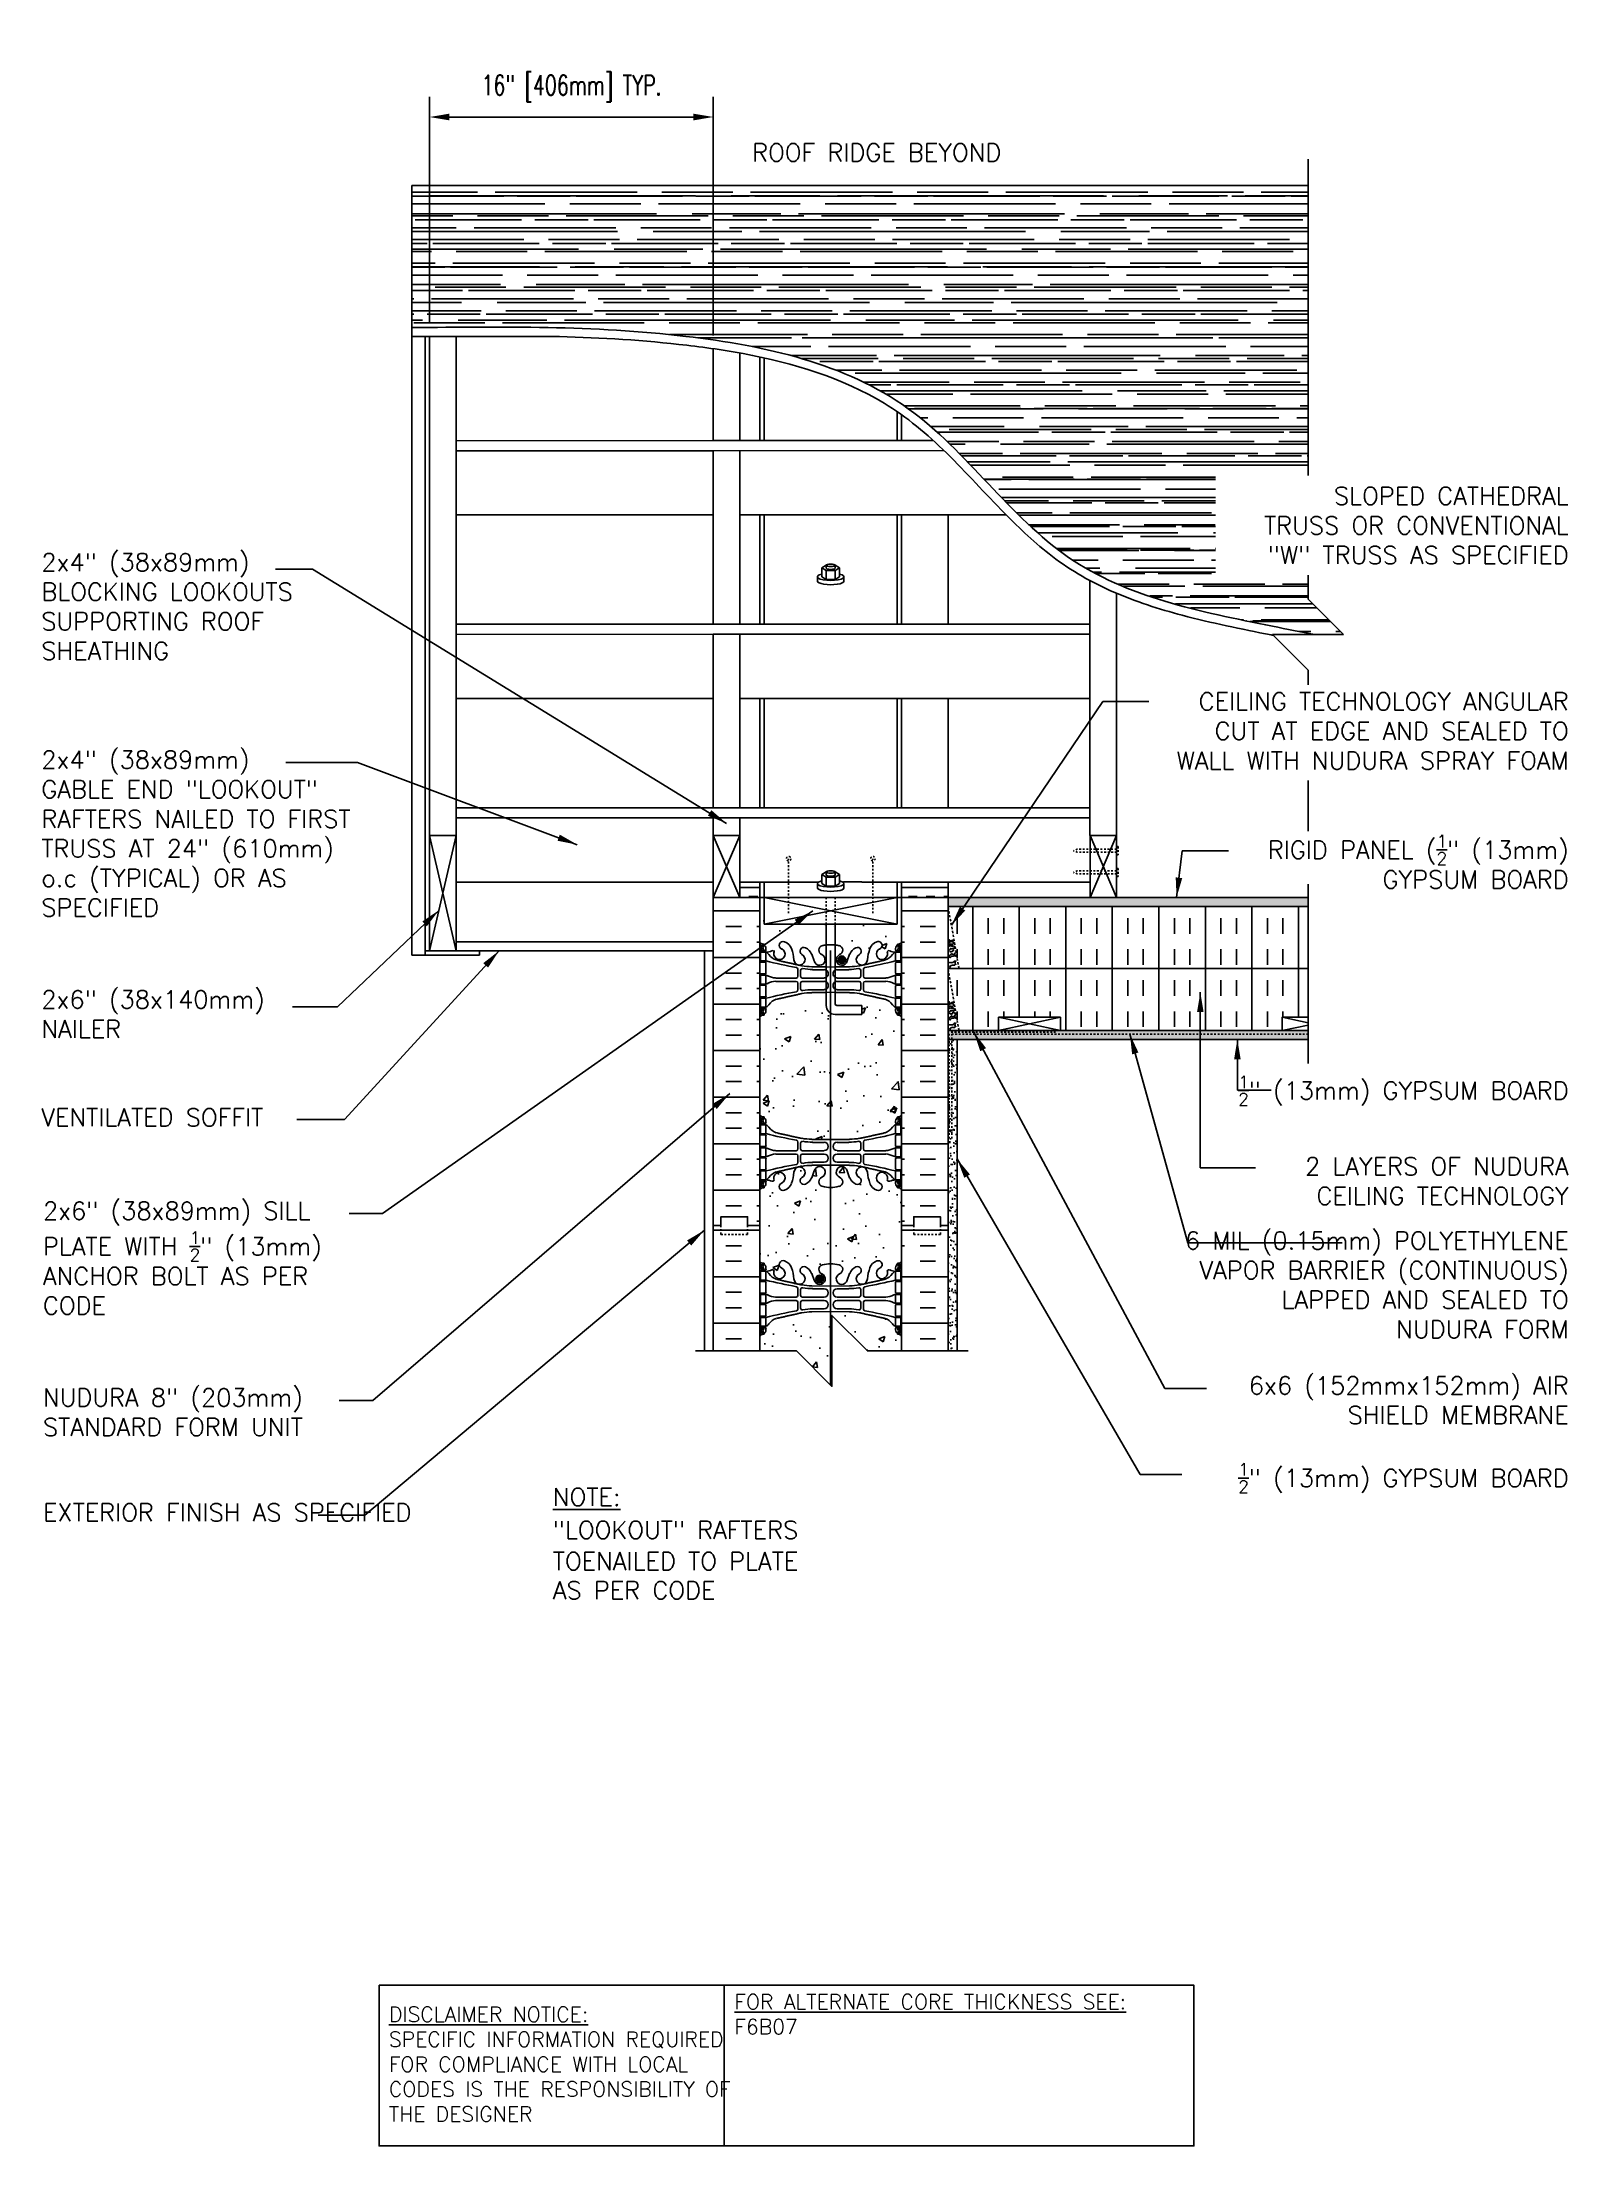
# Model space of a CAD drawing. Header units: inches. Extents: x 339 to 425, y -51 to 67.
import ezdxf

# ---------------------------------------------------------------- set-up
doc = ezdxf.new("R2010")
doc.units = ezdxf.units.IN
doc.header["$LTSCALE"] = 0.5
doc.header["$MEASUREMENT"] = 0
doc.linetypes.add('DASHED2', pattern=[0.375, 0.25, -0.125])
doc.linetypes.add('HIDDEN2', pattern=[0.1875, 0.125, -0.0625])
for name, color, linetype in [('HATCH', 12, 'Continuous'), ('LINE15', 9, 'Continuous'), ('line25', 2, 'Continuous'), ('LINE3', 3, 'Continuous'), ('LINE50', 5, 'Continuous'), ('LINE9', 9, 'Continuous'), ('TEXT', 4, 'Continuous'), ('Web_Edge', 9, 'Continuous')]:
    doc.layers.add(name, color=color, linetype=linetype)
doc.styles.add('DIM', font='romans.shx', dxfattribs={"width": 0.7})
doc.styles.add('ROMANS', font='romans.shx', dxfattribs={"height": 1.125})
doc.styles.get("Standard").update_dxf_attribs({"font": 'romans.shx', "height": 1.125})
doc.dimstyles.new('ext_12', dxfattribs={"dimscale": 12, "dimtxt": 0.09375, "dimasz": 0.09375, "dimexe": 0.09375, "dimexo": 0.0625, "dimgap": 0.0625, "dimtad": 1, "dimdec": 1, "dimzin": 3, "dimdsep": 46, "dimlunit": 4, "dimtxsty": 'DIM', "dimcen": 0.09, "dimdle": 0.09375, "dimclrt": 4, "dimadec": 0, "dimazin": 0, "dimtfac": 1, "dimtdec": 1, "dimtmove": 2, "dimatfit": 3, "dimfxl": 1, "dimfrac": 2, "dimtolj": 1, "dimtzin": 0, "dimarcsym": 0})
pattern_1 = [(90, (220.883, -16.3756), (-2.625, 2e-16), []), (90, (220.008, -16.3756), (-2.625, 2e-16), [0.875, -0.875]), (90, (219.133, -16.3756), (-2.625, 2e-16), [0.875, -0.875])]
pattern_2 = [(37.5, (220.88293, -16.3756), (-0.0157483, 0.48170594), [0, -0.38, 0, -0.425, 0, -0.40625]), (7.5, (220.8829, -16.3756), (0.4424442, 0.7055365), [0, -0.205, 0, -0.3425, 0, -0.13125]), (327.5, (220.57543, -16.3756), (0.7785355, 0.0014148), [0, -0.125, 0, -0.45, 0, -0.5875]), (317.5, (220.5754, -16.3756), (0.7515317, 0.219419), [0, -0.0625, 0, -0.295, 0, -0.3375])]

msp = doc.modelspace()

# ---------------------------------------------------------------- texts
at = {"layer": 'TEXT', "style": 'ROMANS'}
for s, p in [('ROOF RIDGE BEYOND', (379.07, 60.44)), ('%%UNOTE:', (367.83, -15.39)), ('"LOOKOUT" RAFTERS', (367.83, -17.25)), ('TOENAILED TO PLATE', (367.83, -19.01)), ('AS PER CODE', (367.83, -20.65))]:
    msp.add_text(s, height=1, dxfattribs=at).set_placement(p)
at = {"layer": 'TEXT', "char_height": 1, "style": 'ROMANS'}
for s, insert, width, attachment_point in [('SLOPED CATHEDRAL \\PTRUSS OR CONVENTIONAL "W" TRUSS AS SPECIFIED', (425.13, 42.07), 20.3337, 3), ('2x4" (38x89mm) BLOCKING LOOKOUTS SUPPORTING ROOF SHEATHING', (338.98, 38.33), 20.2081, 1), ('\\A1;CEILING TECHNOLOGY ANGULAR CUT AT EDGE AND SEALED TO WALL WITH NUDURA SPRAY FOAM', (425.13, 30.48), 24.0802, 3), ('2x4" (38x89mm) \\PGABLE END "LOOKOUT" RAFTERS NAILED TO FIRST TRUSS AT 24" (610mm) o.c (TYPICAL) OR AS SPECIFIED', (338.98, 27.19), 20.2081, 1), ('\\A1;RIGID PANEL ({\\H0.7x;\\S1/2;}" (13mm) GYPSUM BOARD', (425.13, 22.45), 24.0802, 3), ('2x6" (38x140mm)\\PNAILER ', (338.98, 13.67), 20.2081, 1), ('\\A1;{\\H0.7x;\\S1/2;}" (13mm) GYPSUM BOARD', (425.13, 8.87), 17.8082, 3), ('VENTILATED SOFFIT', (338.98, 7.02), 20.2081, 1), ('2 LAYERS OF NUDURA CEILING TECHNOLOGY ', (425.13, 4.26), 20.7546, 3), ('\\A1;2x6" (38x89mm) SILL PLATE WITH {\\H0.7x;\\S1/2;}" (13mm) ANCHOR BOLT AS PER CODE', (339.07, 1.75), 20.2081, 1), ('6 MIL (0.15mm) POLYETHYLENE VAPOR BARRIER (CONTINUOUS) LAPPED AND SEALED TO NUDURA FORM', (425.13, 0.07), 23.7668, 3), ('6x6 (152mmx152mm) AIR SHIELD MEMBRANE', (425.13, -8.1), 23.7668, 3), ('\\A1;NUDURA 8" (203mm) STANDARD FORM UNIT', (339.07, -8.78), 20.2081, 1), ('\\A1;{\\H0.7x;\\S1/2;}" (13mm) GYPSUM BOARD', (425.13, -12.98), 23.7668, 3), ('\\A1;EXTERIOR FINISH AS SPECIFIED', (339.07, -15.26), 20.2081, 1)]:
    msp.add_mtext(s, dxfattribs=dict(at, insert=insert, width=width, attachment_point=attachment_point))
at = {"layer": 'TEXT', "char_height": 0.8438, "attachment_point": 4}
for s, insert, width in [('{\\LDISCLAIMER NOTICE:}\\PSPECIFIC INFORMATION REQUIRED FOR COMPLIANCE WITH LOCAL CODES IS THE RESPONSIBILITY OF THE DESIGNER', (358.58, -46.88), 21.0035), ('{\\LFOR ALTERNATE CORE THICKNESS SEE:\\P}F6B07\\P\\P ', (378.07, -45.47), 34.9994)]:
    msp.add_mtext(s, dxfattribs=dict(at, insert=insert, width=width))

# ---------------------------------------------------------------- blocks, each defined once
blk = doc.blocks.new('*D1')
at = {"layer": 'Defpoints', "color": 0, "transparency": 16777216}
for p in [(360.88, 62.94), (360.88, 50.57), (376.88, 49.87)]:
    blk.add_point(p, dxfattribs=at)
at = {"layer": 'TEXT', "color": 0, "lineweight": -2, "transparency": 16777216}
for p, q in [((360.88, 51.32), (360.88, 64.07)), ((375.75, 62.94), (362, 62.94)), ((376.88, 50.62), (376.88, 64.07))]:
    blk.add_line(p, q, dxfattribs=at)
at = {"layer": 'TEXT', "color": 0, "transparency": 16777216}
for points in [[(362, 63.13), (362, 62.75), (360.88, 62.94)], [(375.75, 63.13), (375.75, 62.75), (376.88, 62.94)]]:
    blk.add_solid(points, dxfattribs=at)
at = {"layer": 'TEXT', "color": 4, "transparency": 16777216, "insert": (368.88, 64.55), "char_height": 1.125, "attachment_point": 5, "style": 'DIM'}
blk.add_mtext('\\A1;16" [406mm] TYP.', dxfattribs=at)

# ---------------------------------------------------------------- dimensions: what is measured, and where the dimension line sits
at = {"layer": 'TEXT'}
dim = msp.add_linear_dim(base=(360.88, 62.94), p1=(376.88, 49.87), p2=(360.88, 50.57), text='16" [406mm] TYP.', dimstyle='ext_12', dxfattribs=at)
dim.commit()
dim.dimension.update_dxf_attribs({"geometry": '*D1', "text_midpoint": (368.88, 64.55)})

# ---------------------------------------------------------------- hatches: boundary and pattern name
at = {"layer": 'HATCH'}
h = msp.add_hatch(dxfattribs=at)
h.set_pattern_fill('AR-RROOF', color=256, style=0)
h.set_pattern_definition([(0, (218.8829, -16.5142), (2.2, 1), [15, -2, 5, -1]), (0, (220.2129, -16.0142), (-1, 1.33), [3, -0.33, 6, -0.75]), (0, (219.3829, -15.6642), (5.2, 0.67), [8, -1.4, 4, -1])])
h.paths.add_polyline_path([(405.21, 42.9), (410.43, 42.9), (410.43, 59.07), (359.88, 59.07), (359.87, 51.06), (359.88, 51.06), (360.08, 51.06), (360.29, 51.06), (360.49, 51.07), (360.7, 51.07), (360.91, 51.07), (361.11, 51.07), (361.32, 51.08), (361.52, 51.08), (361.73, 51.08), (361.94, 51.08), (362.14, 51.08), (362.35, 51.09), (362.55, 51.09), (362.76, 51.09), (362.97, 51.09), (363.17, 51.09), (363.38, 51.09), (363.58, 51.09), (363.79, 51.09), (364, 51.09), (364.2, 51.1), (364.41, 51.1), (364.62, 51.1), (364.82, 51.1), (365.03, 51.09), (365.24, 51.09), (365.44, 51.09), (365.65, 51.09), (365.86, 51.09), (366.06, 51.09), (366.27, 51.09), (366.48, 51.08), (366.68, 51.08), (366.89, 51.08), (367.1, 51.07), (367.3, 51.07), (367.51, 51.07), (367.72, 51.06), (367.92, 51.06), (368.13, 51.05), (368.34, 51.05), (368.55, 51.04), (368.75, 51.03), (368.96, 51.03), (369.17, 51.02), (369.38, 51.01), (369.58, 51.01), (369.79, 51), (370, 50.99), (370.21, 50.98), (370.42, 50.97), (370.62, 50.96), (370.83, 50.95), (371.04, 50.94), (371.25, 50.92), (371.46, 50.91), (371.67, 50.9), (371.87, 50.88), (372.08, 50.87), (372.29, 50.85), (372.5, 50.84), (372.71, 50.82), (372.92, 50.81), (373.13, 50.79), (373.34, 50.77), (373.55, 50.75), (373.76, 50.73), (373.97, 50.71), (374.18, 50.69), (374.39, 50.67), (374.6, 50.65), (374.81, 50.63), (375.02, 50.61), (375.23, 50.58), (375.44, 50.56), (375.65, 50.53), (375.86, 50.51), (376.07, 50.48), (376.28, 50.45), (376.49, 50.42), (376.7, 50.39), (376.92, 50.36), (377.13, 50.33), (377.34, 50.3), (377.55, 50.27), (377.76, 50.23), (377.97, 50.2), (378.18, 50.16), (378.39, 50.12), (378.6, 50.09), (378.81, 50.05), (379.02, 50.01), (379.22, 49.96), (379.43, 49.92), (379.64, 49.88), (379.85, 49.83), (380.06, 49.79), (380.26, 49.74), (380.47, 49.69), (380.67, 49.64), (380.88, 49.59), (381.08, 49.53), (381.29, 49.48), (381.49, 49.42), (381.7, 49.37), (381.9, 49.31), (382.1, 49.25), (382.3, 49.19), (382.5, 49.12), (382.7, 49.06), (382.9, 48.99), (383.1, 48.92), (383.29, 48.85), (383.49, 48.78), (383.68, 48.71), (383.88, 48.63), (384.07, 48.56), (384.26, 48.48), (384.46, 48.4), (384.65, 48.31), (384.83, 48.23), (385.02, 48.14), (385.21, 48.06), (385.4, 47.97), (385.58, 47.88), (385.77, 47.78), (385.95, 47.69), (386.13, 47.59), (386.31, 47.49), (386.49, 47.39), (386.67, 47.28), (386.84, 47.18), (387.02, 47.07), (387.19, 46.96), (387.36, 46.85), (387.53, 46.73), (387.7, 46.62), (387.87, 46.5), (388.04, 46.37), (388.2, 46.25), (388.36, 46.13), (388.53, 46), (388.69, 45.87), (388.85, 45.74), (389.01, 45.6), (389.16, 45.47), (389.32, 45.33), (389.47, 45.19), (389.63, 45.05), (389.78, 44.91), (389.93, 44.77), (390.08, 44.62), (390.23, 44.48), (390.38, 44.33), (390.53, 44.19), (390.68, 44.04), (390.83, 43.89), (390.98, 43.74), (391.12, 43.59), (391.27, 43.44), (391.42, 43.29), (391.56, 43.13), (391.71, 42.98), (391.85, 42.83), (392, 42.68), (392.14, 42.52), (392.29, 42.37), (392.43, 42.22), (392.58, 42.06), (392.72, 41.91), (392.87, 41.76), (393.01, 41.61), (393.16, 41.46), (393.3, 41.3), (393.45, 41.15), (393.59, 41), (393.74, 40.86), (393.89, 40.71), (394.04, 40.56), (394.18, 40.41), (394.33, 40.27), (394.48, 40.12), (394.63, 39.98), (394.78, 39.84), (394.94, 39.7), (395.09, 39.56), (395.24, 39.42), (395.4, 39.29), (395.55, 39.15), (395.71, 39.02), (395.87, 38.89), (396.03, 38.76), (396.19, 38.64), (396.35, 38.51), (396.51, 38.39), (396.68, 38.27), (396.84, 38.16), (397.01, 38.04), (397.18, 37.93), (397.35, 37.82), (397.52, 37.71), (397.69, 37.61), (397.87, 37.5), (398.05, 37.4), (398.23, 37.3), (398.41, 37.21), (398.59, 37.11), (398.77, 37.02), (398.96, 36.93), (399.15, 36.84), (399.34, 36.75), (399.53, 36.67), (399.73, 36.58), (399.92, 36.5), (400.12, 36.42), (400.33, 36.34), (400.53, 36.26), (400.74, 36.19), (400.95, 36.11), (401.16, 36.04), (401.37, 35.97), (401.59, 35.9), (401.81, 35.82), (402.03, 35.76), (402.25, 35.69), (402.48, 35.62), (402.71, 35.55), (402.94, 35.49), (403.18, 35.42), (403.42, 35.36), (403.66, 35.29), (403.9, 35.23), (404.15, 35.17), (404.4, 35.11), (404.65, 35.05), (404.91, 34.98), (405.17, 34.92), (405.43, 34.86), (405.7, 34.8), (405.97, 34.74), (406.24, 34.68), (406.52, 34.62), (406.8, 34.56), (407.09, 34.5), (407.37, 34.44), (407.67, 34.38), (407.96, 34.32), (408.26, 34.26), (408.56, 34.2), (408.87, 34.13), (409.18, 34.07), (409.49, 34.01), (409.81, 33.94), (410.13, 33.88), (410.46, 33.81), (410.79, 33.75), (412.43, 33.75), (410.43, 35.75), (410.43, 37.1), (405.21, 37.1)])
h = msp.add_hatch(dxfattribs=at)
h.set_pattern_fill('INSUL', color=256, scale=4, style=0)
h.set_pattern_definition([(0, (218.883, -16.5142), (0, 1.5), []), (0, (218.883, -16.0142), (0, 1.5), [0.5, -0.5]), (0, (218.883, -15.5142), (0, 1.5), [0.5, -0.5])])
h.paths.add_polyline_path([(378.38, 19.79), (378.38, 18.92), (379.5, 18.92), (379.5, 19.79)])
h = msp.add_hatch(dxfattribs=at)
h.set_pattern_fill('INSUL', color=256, scale=4, style=0)
h.set_pattern_definition([(0, (220.883, -16.5142), (0, 1.5), []), (0, (220.883, -16.0142), (0, 1.5), [0.5, -0.5]), (0, (220.883, -15.5142), (0, 1.5), [0.5, -0.5])])
h.paths.add_polyline_path([(387.5, 19.79), (387.5, 18.92), (390.13, 18.92), (390.13, 19.79)])
h = msp.add_hatch(dxfattribs=at)
h.set_pattern_fill('INSUL', color=256, scale=7, style=0)
h.set_pattern_definition([(0, (-2546.6594, -396.5908), (0, 2.625), []), (0, (-2546.6594, -395.7158), (0, 2.625), [0.875, -0.875]), (0, (-2546.6594, -394.8408), (0, 2.625), [0.875, -0.875])])
h.paths.add_polyline_path([(376.88, 0.42), (377.31, 0.42), (377.31, 0.92), (378.81, 0.92), (378.81, 0.42), (379.5, 0.42), (379.5, 18.42), (378.81, 18.42), (378.81, 18.92), (377.31, 18.92), (377.31, 18.42), (376.88, 18.42)])
h = msp.add_hatch(dxfattribs=at)
h.set_pattern_fill('AR-CONC', color=256, scale=0.5)
h.set_pattern_definition([(50, (0, 0), (3.5863, -0.31376), [0.375, -4.125]), (355, (0, 0), (-0.693757, 3.76096), [0.3, -3.3]), (100.4514, (0.299, -0.026), (2.892544, 3.4472), [0.3187, -3.50571]), (46.1842, (0, 1), (5.336207, -0.827596), [0.5625, -6.1875]), (96.6356, (0.4447, 0.931), (4.67331, 4.87059), [0.47805, -5.25857]), (351.1842, (0, 1), (4.67331, 4.87059), [0.45, -4.95]), (21, (0.5, 0.75), (2.984535, -2.013094), [0.375, -4.125]), (326, (0.5, 0.75), (1.216577, 3.62575), [0.3, -3.3]), (71.4514, (0.7487, 0.5822), (4.201112, 1.612656), [0.3187, -3.50571]), (37.5, (0, 0), (0.0607993, 1.6644693), [0, -3.26, 0, -3.35, 0, -3.3125]), (7.5, (0, 0), (1.315348, 1.9720586), [0, -1.91, 0, -3.185, 0, -1.2625]), (327.5, (-1.115, 0), (2.669112, -0.1127744), [0, -1.25, 0, -3.9, 0, -5.175]), (317.5, (-1.615, 0), (2.915931, 0.500525), [0, -1.625, 0, -2.59, 0, -3.675])])
h.paths.add_polyline_path([(387.5, 18.92), (387.25, 18.92), (387.25, 17.42), (383.75, 17.42), (383.75, 16.25, -0.032642), (383.98, 16.21, -0.734872), (384, 15.7, 1.612474), (384.43, 15.34), (384.57, 15.72, -0.173075), (384.92, 16.09, -0.994662), (385.1, 15.69, 1.629604), (385.57, 15.39, -0.069923), (385.71, 16.04, -0.21345), (386.1, 16.43, -1), (386.27, 16.02, 2.087231), (386.7, 15.79, -0.669601), (386.83, 15.91, 0.085348), (387.16, 15.84), (387.27, 15.84), (387.27, 15.91), (387.22, 15.91, -0.414214), (387.16, 15.97), (387.16, 16.04, -0.249069), (387.27, 16.25), (387.27, 16.29), (387.36, 16.29, 0.088416), (387.5, 16.38)])
h.paths.add_polyline_path([(384.34, 15.41, -1), (383.91, 15.41, -1)], flags=16)
h.paths.add_polyline_path([(383.25, 17.42), (379.75, 17.42), (379.75, 18.92), (379.5, 18.92), (379.5, 16.38, 0.088416), (379.65, 16.29), (379.74, 16.29), (379.74, 16.25, -0.249069), (379.85, 16.04), (379.85, 15.97, -0.414214), (379.79, 15.91), (379.74, 15.91), (379.74, 15.84), (379.84, 15.84, 0.085348), (380.17, 15.91, -0.669601), (380.31, 15.79, 2.087231), (380.74, 16.02, -1), (380.9, 16.43, -0.21345), (381.29, 16.04, -0.069923), (381.43, 15.39, 1.629604), (381.9, 15.69, -0.994662), (382.08, 16.09, -0.173075), (382.43, 15.72), (382.57, 15.34, 1.612474), (383, 15.7, -0.734872), (383.03, 16.21, -0.032642), (383.25, 16.25)])
edge = h.paths.add_edge_path()
edge.add_arc((383.75, 12.83), 0.5, 180, 238.3819, ccw=False)
edge.add_line((383.25, 12.83), (383.25, 13.57))
edge.add_line((383.25, 13.57), (382.44, 13.56))
edge.add_arc((382.43, 10.57), 2.98, 89.9005, 100.7454)
edge.add_spline(control_points=[(381.87, 13.5), (380.44, 13.18)], knot_values=[0, 0, 1, 1], degree=1, periodic=0)
edge.add_arc((380.64, 12.47), 0.743, 106.1893, 145.772)
edge.add_arc((379.72, 13.08), 0.364, 289.6613, 327.9576, ccw=False)
edge.add_line((379.84, 12.74), (379.74, 12.74))
edge.add_line((379.74, 12.74), (379.74, 12.67))
edge.add_line((379.74, 12.67), (379.79, 12.67))
edge.add_arc((379.79, 12.61), 0.0625, 0, 90, ccw=False)
edge.add_line((379.85, 12.61), (379.85, 12.54))
edge.add_arc((379.6, 12.54), 0.25, 304.0558, 360, ccw=False)
edge.add_line((379.74, 12.33), (379.74, 12.29))
edge.add_line((379.74, 12.29), (379.65, 12.29))
edge.add_arc((379.85, 11.83), 0.5, 113.5782, 133.7891)
edge.add_line((379.5, 12.19), (379.5, 6.65))
edge.add_arc((379.85, 7.01), 0.5, 226.2109, 246.4218)
edge.add_line((379.65, 6.55), (379.74, 6.55))
edge.add_line((379.74, 6.55), (379.74, 6.51))
edge.add_arc((379.6, 6.3), 0.25, 0, 55.9442, ccw=False)
edge.add_line((379.85, 6.3), (379.85, 6.23))
edge.add_arc((379.79, 6.23), 0.0625, -90, 0, ccw=False)
edge.add_line((379.79, 6.17), (379.74, 6.17))
edge.add_line((379.74, 6.17), (379.74, 6.1))
edge.add_line((379.74, 6.1), (379.84, 6.1))
edge.add_arc((379.72, 5.76), 0.364, 32.0424, 70.3387, ccw=False)
edge.add_arc((380.64, 6.37), 0.743, 214.228, 253.8107)
edge.add_spline(control_points=[(380.44, 5.65), (381.87, 5.33)], knot_values=[0, 0, 1, 1], degree=1, periodic=0)
edge.add_arc((382.43, 8.27), 2.98, 259.2546, 270.0995)
edge.add_line((382.44, 5.28), (383.49, 5.27))
edge.add_line((383.49, 5.27), (383.49, 12.41))
edge = h.paths.add_edge_path()
edge.add_arc((387.16, 11.83), 0.5, 46.2109, 66.4218)
edge.add_line((387.36, 12.29), (387.27, 12.29))
edge.add_line((387.27, 12.29), (387.27, 12.33))
edge.add_arc((387.41, 12.54), 0.25, 180, 235.9442, ccw=False)
edge.add_line((387.16, 12.54), (387.16, 12.61))
edge.add_arc((387.22, 12.61), 0.0625, 90, 180, ccw=False)
edge.add_line((387.22, 12.67), (387.27, 12.67))
edge.add_line((387.27, 12.67), (387.27, 12.74))
edge.add_line((387.27, 12.74), (387.16, 12.74))
edge.add_arc((387.28, 13.08), 0.364, 212.0424, 250.3387, ccw=False)
edge.add_arc((386.36, 12.47), 0.743, 34.228, 73.8107)
edge.add_spline(control_points=[(386.57, 13.18), (385.13, 13.5)], knot_values=[0, 0, 1, 1], degree=1, periodic=0)
edge.add_arc((384.57, 10.57), 2.98, 79.2546, 90.0995)
edge.add_line((384.57, 13.56), (383.75, 13.57))
edge.add_line((383.75, 13.57), (383.75, 12.93))
edge.add_arc((383.85, 12.93), 0.1, 180, 270)
edge.add_line((383.85, 12.83), (385.25, 12.83))
edge.add_line((385.25, 12.83), (385.25, 12.33))
edge.add_line((385.25, 12.33), (383.75, 12.33))
edge.add_arc((383.75, 12.83), 0.5, 238.3819, 270, ccw=False)
edge.add_line((383.49, 12.41), (383.49, 5.27))
edge.add_line((383.49, 5.27), (383.5, 5.27))
edge.add_line((383.5, 5.27), (384.57, 5.28))
edge.add_arc((384.57, 8.27), 2.98, 269.9005, 280.7454)
edge.add_spline(control_points=[(385.13, 5.33), (386.57, 5.65)], knot_values=[0, 0, 1, 1], degree=1, periodic=0)
edge.add_arc((386.36, 6.37), 0.743, 286.1893, 325.772)
edge.add_arc((387.28, 5.76), 0.364, 109.6613, 147.9576, ccw=False)
edge.add_line((387.16, 6.1), (387.27, 6.1))
edge.add_line((387.27, 6.1), (387.27, 6.17))
edge.add_line((387.27, 6.17), (387.22, 6.17))
edge.add_arc((387.22, 6.23), 0.0625, 180, 270, ccw=False)
edge.add_line((387.16, 6.23), (387.16, 6.3))
edge.add_arc((387.41, 6.3), 0.25, 124.0558, 180, ccw=False)
edge.add_line((387.27, 6.51), (387.27, 6.55))
edge.add_line((387.27, 6.55), (387.36, 6.55))
edge.add_arc((387.16, 7.01), 0.5, 293.5782, 313.7891)
edge.add_line((387.5, 6.65), (387.5, 12.19))
h.paths.add_polyline_path([(383.49, 2.57, -0.066739), (383.03, 2.63, -0.734872), (383, 3.14, 1.612474), (382.57, 3.5), (382.43, 3.11, -0.173075), (382.08, 2.75, -0.994662), (381.9, 3.14, 1.629604), (381.43, 3.44, -0.069923), (381.29, 2.8, -0.21345), (380.9, 2.41, -1), (380.74, 2.82, 2.087231), (380.31, 3.04, -0.669601), (380.17, 2.92, 0.085348), (379.84, 3), (379.74, 3), (379.74, 2.93), (379.79, 2.93, -0.414214), (379.85, 2.87), (379.85, 2.8, -0.249069), (379.74, 2.59), (379.74, 2.55), (379.65, 2.55, 0.088416), (379.5, 2.45), (379.5, 0.42), (379.5, -1.62, 0.088416), (379.65, -1.71), (379.74, -1.71), (379.74, -1.75, -0.249069), (379.85, -1.96), (379.85, -2.03, -0.414214), (379.79, -2.09), (379.74, -2.09), (379.74, -2.16), (379.84, -2.16, 0.085348), (380.17, -2.09, -0.669601), (380.31, -2.21, 2.087231), (380.74, -1.98, -1), (380.9, -1.57, -0.21345), (381.29, -1.96, -0.069923), (381.43, -2.61, 1.629604), (381.9, -2.31, -0.994662), (382.08, -1.91, -0.173075), (382.43, -2.28), (382.57, -2.66, 1.612474), (383, -2.3, -0.734872), (383.03, -1.79, -0.066739), (383.49, -1.73)])
h.paths.add_polyline_path([(383.09, -2.59, -1), (382.66, -2.59, -1)], flags=16)
h.paths.add_polyline_path([(387.5, 2.45, 0.088416), (387.36, 2.55), (387.27, 2.55), (387.27, 2.59, -0.249069), (387.16, 2.8), (387.16, 2.87, -0.414214), (387.22, 2.93), (387.27, 2.93), (387.27, 3), (387.16, 3, 0.085348), (386.83, 2.92, -0.669601), (386.7, 3.04, 2.087231), (386.27, 2.82, -1), (386.1, 2.41, -0.21345), (385.71, 2.8, -0.069923), (385.57, 3.44, 1.629604), (385.1, 3.14, -0.994662), (384.92, 2.75, -0.173075), (384.57, 3.11), (384.43, 3.5, 1.612474), (384, 3.14, -0.734872), (383.98, 2.63, -0.070212), (383.49, 2.57), (383.49, -1.73, -0.070212), (383.98, -1.79, -0.734872), (384, -2.3, 1.612474), (384.43, -2.66), (384.57, -2.28, -0.173075), (384.92, -1.91, -0.994662), (385.1, -2.31, 1.629604), (385.57, -2.61, -0.069923), (385.71, -1.96, -0.21345), (386.1, -1.57, -1), (386.27, -1.98, 2.087231), (386.7, -2.21, -0.669601), (386.83, -2.09, 0.085348), (387.16, -2.16), (387.27, -2.16), (387.27, -2.09), (387.22, -2.09, -0.414214), (387.16, -2.03), (387.16, -1.96, -0.249069), (387.27, -1.75), (387.27, -1.71), (387.36, -1.71, 0.088416), (387.5, -1.62), (387.5, 0.42)])
edge = h.paths.add_edge_path()
edge.add_line((383.49, -4.43), (382.44, -4.44))
edge.add_arc((382.43, -7.43), 2.98, 89.9005, 100.7454)
edge.add_spline(control_points=[(381.87, -4.5), (380.44, -4.82)], knot_values=[0, 0, 1, 1], degree=1, periodic=0)
edge.add_arc((380.64, -5.53), 0.743, 106.1893, 145.772)
edge.add_arc((379.72, -4.92), 0.364, 289.6613, 327.9576, ccw=False)
edge.add_line((379.84, -5.26), (379.74, -5.26))
edge.add_line((379.74, -5.26), (379.74, -5.33))
edge.add_line((379.74, -5.33), (379.79, -5.33))
edge.add_arc((379.79, -5.39), 0.0625, 0, 90, ccw=False)
edge.add_line((379.85, -5.39), (379.85, -5.46))
edge.add_arc((379.6, -5.46), 0.25, 304.0558, 360, ccw=False)
edge.add_line((379.74, -5.67), (379.74, -5.71))
edge.add_line((379.74, -5.71), (379.65, -5.71))
edge.add_arc((379.85, -6.17), 0.5, 113.5782, 133.7891)
edge.add_line((379.5, -5.81), (379.5, -6.65))
edge.add_line((379.5, -6.65), (381.57, -6.65))
edge.add_line((381.57, -6.65), (383.49, -8.57))
edge.add_line((383.49, -8.57), (383.49, -4.43))
edge = h.paths.add_edge_path()
edge.add_line((387.22, -5.33), (387.27, -5.33))
edge.add_line((387.27, -5.33), (387.27, -5.26))
edge.add_line((387.27, -5.26), (387.16, -5.26))
edge.add_arc((387.28, -4.92), 0.364, 212.0424, 250.3387, ccw=False)
edge.add_arc((386.36, -5.53), 0.743, 34.228, 73.8107)
edge.add_spline(control_points=[(386.57, -4.82), (385.13, -4.5)], knot_values=[0, 0, 1, 1], degree=1, periodic=0)
edge.add_arc((384.57, -7.43), 2.98, 79.2546, 90.0995)
edge.add_line((384.57, -4.44), (383.5, -4.43))
edge.add_line((383.5, -4.43), (383.49, -4.43))
edge.add_line((383.49, -4.43), (383.49, -8.57))
edge.add_line((383.49, -8.57), (383.57, -8.65))
edge.add_line((383.57, -8.65), (383.57, -4.65))
edge.add_line((383.57, -4.65), (385.57, -6.65))
edge.add_line((385.57, -6.65), (387.5, -6.65))
edge.add_line((387.5, -6.65), (387.5, -5.81))
edge.add_arc((387.16, -6.17), 0.5, 46.2109, 66.4218)
edge.add_line((387.36, -5.71), (387.27, -5.71))
edge.add_line((387.27, -5.71), (387.27, -5.67))
edge.add_arc((387.41, -5.46), 0.25, 180, 235.9442, ccw=False)
edge.add_line((387.16, -5.46), (387.16, -5.39))
edge.add_arc((387.22, -5.39), 0.0625, 90, 180, ccw=False)
h = msp.add_hatch(dxfattribs=at)
h.set_pattern_fill('INSUL', color=256, scale=7, style=0)
h.set_pattern_definition([(180, (3313.6637, -396.5908), (0, 2.625), []), (180, (3313.6637, -395.7158), (0, 2.625), [0.875, -0.875]), (180, (3313.6637, -394.8408), (0, 2.625), [0.875, -0.875])])
h.paths.add_polyline_path([(390.13, 0.42), (389.69, 0.42), (389.69, 0.92), (388.19, 0.92), (388.19, 0.42), (387.5, 0.42), (387.5, 18.42), (388.19, 18.42), (388.19, 18.92), (389.69, 18.92), (389.69, 18.42), (390.13, 18.42)])
h = msp.add_hatch(dxfattribs=at)
h.set_pattern_fill('AR-SAND', color=256, scale=0.25, style=0)
h.set_pattern_definition(pattern_2)
h.paths.add_polyline_path([(390.13, 18.92), (390.13, 18.42), (410.43, 18.42), (410.43, 18.92)])
h = msp.add_hatch(dxfattribs=at)
h.set_pattern_fill('INSUL', color=256, scale=7, angle=90, style=0)
h.set_pattern_definition(pattern_1)
h.paths.add_polyline_path([(390.13, 18.42), (390.13, 18.37), (390.74, 14.92), (410.43, 14.92), (410.43, 18.42)])
h = msp.add_hatch(dxfattribs=at)
h.set_pattern_fill('INSUL', color=256, scale=7, angle=90, style=0)
h.set_pattern_definition(pattern_1)
h.paths.add_polyline_path([(408.96, 11.42), (408.96, 12.17), (410.43, 12.17), (410.43, 14.92), (390.13, 14.92), (390.13, 14.87), (390.74, 11.42), (392.96, 11.42), (392.96, 12.17), (396.46, 12.17), (396.46, 11.42)])
h = msp.add_hatch(dxfattribs=at)
h.set_pattern_fill('AR-SAND', color=256, scale=0.25, style=0)
h.set_pattern_definition(pattern_2)
h.paths.add_polyline_path([(410.43, 10.92), (410.43, 11.42), (390.13, 11.42), (390.13, 10.92)])
h = msp.add_hatch(dxfattribs=at)
h.set_pattern_fill('AR-SAND', color=256, scale=0.25, style=0)
h.set_pattern_definition([(37.5, (220.88293, -16.51417), (-0.0157483, 0.4817059), [0, -0.38, 0, -0.425, 0, -0.40625]), (7.5, (220.8829, -16.51417), (0.4424442, 0.7055365), [0, -0.205, 0, -0.3425, 0, -0.13125]), (327.5, (220.57543, -16.51417), (0.7785355, 0.0014148), [0, -0.125, 0, -0.45, 0, -0.5875]), (317.5, (220.5754, -16.5142), (0.7515317, 0.219419), [0, -0.0625, 0, -0.295, 0, -0.3375])])
h.paths.add_polyline_path([(390.13, -6.65), (390.25, -6.65), (390.25, -6.58), (390.63, -6.96), (390.63, 10.92), (390.13, 10.92)])
at = {"layer": 'LINE3'}
for points in [[(384.34, 15.41, 1), (383.91, 15.41, 1)], [(383.09, -2.59, 1), (382.66, -2.59, 1)]]:
    msp.add_hatch(color=256, dxfattribs=at).paths.add_polyline_path(points)

# ---------------------------------------------------------------- linework, layer by layer
msp.add_line((360.88, 15.92), (360.88, 15.92))
at = {"layer": 'HATCH'}
for p, q in [((359.88, 15.67), (359.88, 50.57)), ((362.38, 15.92), (360.88, 22.42)), ((360.88, 15.92), (362.38, 22.42)), ((378.38, 18.92), (376.88, 22.42)), ((378.38, 22.42), (376.88, 18.92)), ((399.63, 18.92), (398.13, 22.42)), ((398.13, 18.92), (399.63, 22.42)), ((387.25, 17.42), (379.75, 18.92)), ((387.25, 18.92), (379.75, 17.42)), ((381.08, 16.95), (381.08, 16.95)), ((383.64, 17.31), (383.64, 17.31)), ((359.88, 15.67), (360.63, 15.67)), ((383.75, 15.01), (383.25, 15)), ((383.75, 13.57), (383.25, 13.58)), ((392.96, 12.17), (396.46, 11.42)), ((396.46, 12.17), (392.96, 11.42)), ((408.96, 12.17), (410.43, 11.85)), ((410.43, 11.73), (408.96, 11.42)), ((387.26, 2.01), (387.26, 2.01)), ((376.88, 0.16), (379.5, 0.16)), ((390.13, 0.16), (387.5, 0.16)), ((377.59, -0.72), (378.47, -0.72)), ((387.66, -0.72), (387.5, -0.72)), ((389.41, -0.72), (388.54, -0.72)), ((377.59, -1.59), (378.47, -1.59)), ((389.41, -1.59), (388.54, -1.59)), ((376.88, -2.47), (379.5, -2.47)), ((377.59, -3.34), (378.47, -3.34)), ((390.13, -2.47), (387.5, -2.47)), ((389.41, -3.34), (388.54, -3.34)), ((377.59, -4.22), (378.47, -4.22)), ((389.41, -4.22), (388.54, -4.22)), ((376.88, -5.09), (379.5, -5.09)), ((390.13, -5.09), (387.5, -5.09)), ((377.59, -5.97), (378.47, -5.97)), ((389.41, -5.97), (388.54, -5.97))]:
    msp.add_line(p, q, dxfattribs=at)
at = {"layer": 'HATCH', "linetype": 'HIDDEN2'}
for p, q in [((381.13, 18.04), (381.13, 21.11)), ((385.88, 18.04), (385.88, 21.11))]:
    msp.add_line(p, q, dxfattribs=at)
at = {"layer": 'HATCH', "linetype": 'DASHED2'}
for p, q in [((390.13, 18.37), (390.74, 14.92)), ((390.13, 14.87), (390.74, 11.42))]:
    msp.add_line(p, q, dxfattribs=at)
at = {"layer": 'HATCH'}
for points in [[(390.13, 16.49, 0.395388), (390.19, 16.54, 0.520567), (390.27, 16.47, 0.520567), (390.33, 16.5, 0.520567), (390.36, 16.53, 0.520567), (390.37, 16.51, 0.520567), (390.42, 16.49, 0.081059), (390.42, 16.49)], [(390.39, 16.33, 0.209612), (390.41, 16.32, 0.520567), (390.42, 16.31, 0.520567), (390.43, 16.41, 0.520567), (390.4, 16.41, 0.520567), (390.35, 16.41, 0.520567), (390.29, 16.43, 0.520567), (390.22, 16.39, 0.520567), (390.19, 16.39, 0.494068), (390.13, 16.46, 0.494068)], [(390.13, 16.24, 0.216105), (390.15, 16.27)], [(390.17, 16.14, 0.442919), (390.13, 16.17, 0.442919)], [(390.13, 15.64, 0.418074), (390.2, 15.66, 0.520567), (390.25, 15.7, 0.520567), (390.31, 15.76, 0.520567), (390.41, 15.73, 0.520567), (390.49, 15.7, 0.520567), (390.49, 15.78, 0.520567), (390.52, 15.78, 0.24259), (390.54, 15.82)], [(390.58, 15.58, 0.520567), (390.49, 15.63, 0.520567), (390.43, 15.61, 0.520567), (390.38, 15.61, 0.520567), (390.29, 15.57, 0.520567), (390.25, 15.53, 0.520567), (390.21, 15.57, 0.520567), (390.18, 15.53, 0.520567), (390.15, 15.51, 0.40638), (390.13, 15.55, 0.40638)], [(390.15, 16.27, 0.39659), (390.18, 16.25, 0.520567), (390.22, 16.31, 0.520567), (390.29, 16.31, 0.520567), (390.35, 16.26, 0.412162), (390.39, 16.33)], [(390.19, 15.98, 0.520567), (390.24, 16, 0.520567), (390.24, 16.06, 0.520567), (390.37, 16.06, 0.520567), (390.43, 16.01, 0.520567), (390.45, 16.11, 0.520567), (390.48, 16.13, 0.520567), (390.43, 16.18, 0.520567), (390.35, 16.14, 0.520567), (390.27, 16.19, 0.520567), (390.18, 16.15, 0.377184), (390.17, 16.14)], [(390.47, 15.89, 0.279313), (390.43, 15.93, 0.520567), (390.36, 15.87, 0.520567), (390.28, 15.83, 0.520567), (390.2, 15.87)], [(390.13, 15.02, -0.392063), (390.24, 15, -0.520567), (390.34, 15.09, -0.520567), (390.43, 15.09, -0.520567), (390.49, 15.09, -0.520567), (390.56, 15.16, -0.520567), (390.56, 15.34, -0.520567), (390.48, 15.34, -0.520567), (390.44, 15.3, -0.520567), (390.36, 15.26, -0.520567), (390.29, 15.26, -0.520567), (390.23, 15.26, -0.520567), (390.17, 15.26, -0.520567), (390.14, 15.26, -0.067499), (390.13, 15.26, -0.067499)], [(390.13, 12.98, 0.395388), (390.19, 13.04, 0.520567), (390.27, 12.96, 0.520567), (390.33, 13, 0.520567), (390.36, 13.03, 0.520567), (390.37, 13.01, 0.520567), (390.42, 12.98, 0.081059), (390.42, 12.99)], [(390.39, 12.82, 0.209612), (390.41, 12.82, 0.520567), (390.42, 12.8, 0.520567), (390.43, 12.91, 0.520567), (390.4, 12.91, 0.520567), (390.35, 12.91, 0.520567), (390.29, 12.93, 0.520567), (390.22, 12.89, 0.520567), (390.19, 12.89, 0.494068), (390.13, 12.95, 0.494068)], [(390.13, 12.73, 0.216105), (390.15, 12.77)], [(390.17, 12.64, 0.442919), (390.13, 12.67, 0.442919)], [(390.17, 12.36, 0.135501), (390.16, 12.37, 0.520567), (390.13, 12.39, 0.085549), (390.13, 12.4, 0.085549)], [(390.13, 12.14, 0.418074), (390.2, 12.15, 0.520567), (390.25, 12.2, 0.520567), (390.31, 12.25, 0.520567), (390.41, 12.22, 0.520567), (390.49, 12.2, 0.520567), (390.49, 12.28, 0.520567), (390.52, 12.28, 0.24259), (390.54, 12.31)], [(390.58, 12.08, 0.520567), (390.49, 12.13, 0.520567), (390.43, 12.1, 0.520567), (390.38, 12.1, 0.520567), (390.29, 12.07, 0.520567), (390.25, 12.02, 0.520567), (390.21, 12.06, 0.520567), (390.18, 12.02, 0.520567), (390.15, 12, 0.40638), (390.13, 12.04, 0.40638)], [(390.15, 12.77, 0.39659), (390.18, 12.74, 0.520567), (390.22, 12.81, 0.520567), (390.29, 12.81, 0.520567), (390.35, 12.75, 0.412162), (390.39, 12.82)], [(390.19, 12.48, 0.520567), (390.24, 12.5, 0.520567), (390.24, 12.56, 0.520567), (390.37, 12.56, 0.520567), (390.43, 12.5, 0.520567), (390.45, 12.61, 0.520567), (390.48, 12.62, 0.520567), (390.43, 12.68, 0.520567), (390.35, 12.64, 0.520567), (390.27, 12.68, 0.520567), (390.18, 12.65, 0.377184), (390.17, 12.64)], [(390.47, 12.38, 0.279313), (390.43, 12.43, 0.520567), (390.36, 12.36, 0.520567), (390.28, 12.33, 0.520567), (390.2, 12.37)], [(390.41, 13.03, 0.029505), (390.41, 13.03)], [(390.54, 12.33, 0.150765), (390.52, 12.35, 0.520567), (390.48, 12.39, 0.113024), (390.47, 12.38)], [(390.13, 11.52, -0.392063), (390.24, 11.49, -0.520567), (390.34, 11.58, -0.520567), (390.43, 11.58, -0.520567), (390.49, 11.58, -0.520567), (390.56, 11.65, -0.520567), (390.56, 11.84, -0.520567), (390.48, 11.84, -0.520567), (390.44, 11.79, -0.520567), (390.36, 11.75, -0.520567), (390.29, 11.75, -0.520567), (390.23, 11.75, -0.520567), (390.17, 11.75, -0.520567), (390.14, 11.75, -0.067499), (390.13, 11.75, -0.067499)]]:
    msp.add_lwpolyline(points, format="xyb", dxfattribs=at)
at = {"layer": 'HATCH', "linetype": 'HIDDEN2'}
for centre in [(381.13, 21.11), (385.88, 21.11)]:
    msp.add_circle(centre, 0.125, dxfattribs=at)
at = {"layer": 'HATCH'}
for centre, radius, start, end in [((383.49, 14.51), 1.75, 89.6229, 97.8135), ((383.51, 14.51), 1.75, 82.1865, 90.3771), ((383.13, 14.62), 0.234, 301.4908, 58.5092), ((383.87, 14.62), 0.234, 121.4908, 238.5092), ((383.13, 13.96), 0.234, 301.4908, 58.5092), ((383.87, 13.96), 0.234, 121.4908, 238.5092)]:
    msp.add_arc(centre, radius, start, end, dxfattribs=at)
at = {"layer": 'LINE15', "linetype": 'Continuous'}
for p, q in [((383.75, 12.33), (385.25, 12.33)), ((385.25, 12.83), (383.85, 12.83)), ((385.25, 12.83), (385.25, 12.33))]:
    msp.add_line(p, q, dxfattribs=at)
at = {"layer": 'LINE15', "color": 12, "linetype": 'HIDDEN2'}
for points in [[(383.25, 18.92), (383.25, 17.42)], [(383.75, 17.42), (383.75, 18.92)]]:
    msp.add_lwpolyline(points, dxfattribs=at)
at = {"layer": 'LINE15', "linetype": 'Continuous'}
for points in [[(383.25, 17.42), (383.25, 12.83)], [(383.75, 12.93), (383.75, 17.42)]]:
    msp.add_lwpolyline(points, dxfattribs=at)
for centre, radius in [((383.75, 12.83), 0.5), ((383.85, 12.93), 0.1), ((383.85, 12.93), 0.1)]:
    msp.add_arc(centre, radius, 180, 270, dxfattribs=at)
at = {"layer": 'line25'}
for p, q in [((359.87, 50.57), (359.88, 59.07)), ((359.88, 59.07), (410.43, 59.07)), ((360.88, 22.42), (360.88, 50.57)), ((362.38, 22.42), (362.38, 50.57)), ((376.88, 44.69), (376.88, 49.87)), ((378.38, 44.69), (378.38, 49.62)), ((379.5, 44.69), (379.5, 49.4)), ((387.5, 44.69), (387.5, 46.15)), ((362.37, 44.12), (376.87, 44.12)), ((376.87, 44.12), (389.89, 44.13)), ((376.88, 34.33), (376.88, 44.12)), ((378.38, 34.33), (378.38, 44.12)), ((362.37, 40.51), (376.87, 40.51)), ((378.37, 40.51), (393.39, 40.51)), ((379.5, 34.33), (379.5, 40.51)), ((387.5, 34.33), (387.5, 40.51)), ((390.12, 34.33), (390.12, 40.51)), ((398.12, 22.42), (398.12, 36.8)), ((399.63, 22.42), (399.62, 36.08)), ((362.38, 33.76), (376.88, 33.77)), ((376.88, 28.59), (376.88, 33.77)), ((376.88, 33.77), (398.13, 33.77)), ((378.38, 28.59), (378.38, 33.77)), ((362.38, 30.15), (376.88, 30.15)), ((378.38, 30.15), (398.13, 30.15)), ((379.5, 23.98), (379.5, 30.15)), ((387.5, 23.98), (387.5, 30.15)), ((390.13, 23.98), (390.13, 30.15)), ((376.88, 23.97), (376.88, 28.59)), ((378.38, 23.98), (378.38, 28.59)), ((362.38, 23.41), (376.88, 23.41)), ((376.88, 23.41), (398.13, 23.42)), ((376.88, 22.42), (376.88, 23.41)), ((378.38, 22.42), (378.38, 23.41)), ((360.88, 22.42), (360.88, 15.92)), ((360.88, 22.42), (362.38, 22.42)), ((362.38, 22.42), (362.38, 15.92)), ((398.13, 22.42), (399.63, 22.42)), ((398.13, 18.92), (398.13, 22.42)), ((399.63, 18.92), (399.63, 22.42)), ((362.38, 19.79), (376.88, 19.79)), ((378.38, 19.79), (382.82, 19.79)), ((379.5, 18.92), (379.5, 19.79)), ((384.22, 19.8), (385.25, 19.8)), ((385.25, 19.79), (398.13, 19.79)), ((387.5, 18.92), (387.5, 19.79)), ((390.13, 18.92), (390.13, 19.79)), ((376.88, 18.92), (379.75, 18.92)), ((379.5, 18.92), (379.5, 0.42)), ((385.25, 18.92), (379.75, 18.92)), ((379.75, 18.92), (379.75, 17.42)), ((385.25, 18.92), (390.13, 18.92)), ((387.25, 17.42), (387.25, 18.92)), ((387.5, 0.42), (387.5, 18.92)), ((390.13, 18.42), (410.43, 18.42)), ((398.13, 18.92), (399.63, 18.92)), ((379.75, 17.42), (387.25, 17.42)), ((362.38, 15.92), (360.88, 15.92)), ((390.13, 14.92), (410.43, 14.92)), ((390.13, 11.42), (410.43, 11.42)), ((379.5, 0.42), (379.5, -6.65)), ((387.5, -6.65), (387.5, 0.42))]:
    msp.add_line(p, q, dxfattribs=at)
at = {"layer": 'line25', "color": 9}
for p, q in [((379.75, 44.68), (379.75, 49.35)), ((387.25, 44.69), (387.25, 46.33)), ((379.75, 34.33), (379.75, 40.51)), ((387.25, 34.33), (387.25, 40.51)), ((379.75, 23.98), (379.75, 30.15)), ((387.25, 23.98), (387.25, 30.15)), ((379.75, 18.92), (379.75, 19.79)), ((387.25, 18.92), (387.25, 19.8))]:
    msp.add_line(p, q, dxfattribs=at)
at = {"layer": 'line25'}
for points in [[(376.88, 18.92), (378.38, 18.92), (378.38, 22.42), (376.88, 22.42)], [(392.96, 12.17), (392.96, 11.42), (396.46, 11.42), (396.46, 12.17)]]:
    msp.add_lwpolyline(points, close=True, dxfattribs=at)
msp.add_lwpolyline([(410.43, 12.17), (408.96, 12.17), (408.96, 11.42), (410.43, 11.42)], dxfattribs=at)
msp.add_open_spline([(359.88, 51.06), (364.99, 51.12), (374.46, 51.23), (388.59, 48.1), (396, 36.7), (404.31, 35.04), (408.43, 34.22), (409.22, 34.06), (410, 33.91), (410.79, 33.75)], degree=3, knots=[0, 0, 0, 0, 15.458877, 28.655611, 40.987378, 53.138551, 53.138551, 53.138551, 55.450391, 55.450391, 55.450391, 55.450391], dxfattribs=at)
at = {"layer": 'LINE3'}
msp.add_line((383.49, 15.93), (383.49, -8.57), dxfattribs=at)
for centre in [(384.13, 15.41), (382.88, -2.59)]:
    msp.add_circle(centre, 0.216, dxfattribs=at)
at = {"layer": 'LINE50'}
for p, q in [((376.88, 18.42), (376.88, 18.92)), ((376.88, 0.42), (376.88, 18.42)), ((390.13, 0.42), (390.13, 18.92)), ((376.88, -6.65), (376.88, 0.42)), ((390.13, -6.65), (390.13, 0.42))]:
    msp.add_line(p, q, dxfattribs=at)
for points in [[(376.88, 0.42), (377.31, 0.42), (377.31, 0.92), (378.81, 0.92), (378.81, 0.42), (379.5, 0.42)], [(379.5, 0.42), (378.81, 0.42), (378.81, 0.92), (377.31, 0.92), (377.31, 0.42), (376.88, 0.42)], [(390.13, 0.42), (389.69, 0.42), (389.69, 0.92), (388.19, 0.92), (388.19, 0.42), (387.5, 0.42)], [(387.5, 0.42), (388.19, 0.42), (388.19, 0.92), (389.69, 0.92), (389.69, 0.42), (390.13, 0.42)]]:
    msp.add_lwpolyline(points, dxfattribs=at)
at = {"layer": 'LINE9'}
for p, q in [((410.43, 42.72), (410.43, 60.57)), ((359.88, 50.57), (367.75, 50.57)), ((360.63, 50.57), (360.63, 15.67)), ((362.37, 44.68), (376.87, 44.69)), ((376.87, 44.69), (389.29, 44.69)), ((382.75, 37.01), (382.75, 36.76)), ((383.25, 37.36), (383.25, 36.86)), ((383.75, 37.36), (383.75, 36.86)), ((384.25, 37.01), (384.25, 36.76)), ((410.43, 35.75), (410.43, 37.1)), ((412.43, 33.75), (410.43, 35.75)), ((362.38, 34.33), (376.88, 34.33)), ((376.88, 34.33), (398.12, 34.34)), ((408.43, 33.75), (410.43, 31.75)), ((408.43, 33.75), (410.43, 33.75)), ((412.43, 33.75), (408.43, 33.75)), ((410.43, 30.91), (410.43, 31.75)), ((410.43, 22.66), (410.43, 25.52)), ((362.38, 23.97), (376.88, 23.97)), ((376.88, 23.97), (398.13, 23.98)), ((359.88, 22.42), (359.88, 23.4)), ((382.75, 19.71), (382.75, 19.46)), ((383.25, 20.06), (383.25, 19.56)), ((383.75, 20.06), (383.75, 19.56)), ((384.25, 19.71), (384.25, 19.46)), ((410.43, 9.55), (410.43, 19.68)), ((390.13, 18.92), (410.43, 18.92)), ((360.88, 15.92), (360.63, 15.92)), ((363.69, 15.67), (360.63, 15.67)), ((362.38, 16.42), (376.88, 16.42)), ((362.38, 15.92), (376.88, 15.92)), ((363.69, 15.67), (363.69, 15.92)), ((376.38, -6.65), (376.38, 15.92)), ((390.13, 10.92), (410.43, 10.92)), ((390.63, -6.65), (390.63, 10.92))]:
    msp.add_line(p, q, dxfattribs=at)
at = {"layer": 'LINE9', "linetype": 'HIDDEN2'}
for p, q in [((396.19, 11.33), (390.19, 11.33)), ((390.19, 5.33), (390.19, 11.33)), ((390.34, 5.33), (390.34, 11.21)), ((410.43, 11.21), (390.34, 11.21))]:
    msp.add_line(p, q, dxfattribs=at)
at = {"layer": 'LINE9'}
for points in [[(383, 37.51), (383.25, 37.66)], [(383, 37.01), (383, 37.51)], [(383, 37.51), (383.25, 37.36), (383.75, 37.36), (384, 37.51)], [(383, 37.01), (383.25, 36.86), (383.75, 36.86), (384, 37.01)], [(383.25, 37.49), (383.25, 37.66)], [(383.75, 37.66), (383.75, 37.49)], [(383.75, 37.66), (384, 37.51)], [(384, 37.51), (384, 37.01)], [(383, 20.21), (383.25, 20.36)], [(383, 19.71), (383, 20.21)], [(383, 20.21), (383.25, 20.06), (383.75, 20.06), (384, 20.21)], [(383.25, 20.19), (383.25, 20.36)], [(383.75, 20.36), (383.75, 20.19)], [(383.75, 20.36), (384, 20.21)], [(384, 20.21), (384, 19.71)], [(383, 19.71), (383.25, 19.56), (383.75, 19.56), (384, 19.71)], [(375.88, -6.65), (381.57, -6.65), (383.57, -8.65), (383.57, -4.65), (385.57, -6.65), (391.25, -6.65)]]:
    msp.add_lwpolyline(points, dxfattribs=at)
at = {"layer": 'LINE9', "linetype": 'HIDDEN2', "flags": 128}
for points in [[(399.63, 21.48), (397.41, 21.48), (397.19, 21.56), (397.41, 21.64), (399.63, 21.64)], [(399.63, 20.26), (397.41, 20.26), (397.19, 20.34), (397.41, 20.42), (399.63, 20.42)]]:
    msp.add_lwpolyline(points, dxfattribs=at)
at = {"layer": 'LINE9', "linetype": 'HIDDEN2'}
for points in [[(399.63, 21.33), (399.63, 21.79), (399.71, 21.79), (399.71, 21.33)], [(399.63, 20.11), (399.63, 20.56), (399.71, 20.56), (399.71, 20.11)]]:
    msp.add_lwpolyline(points, close=True, dxfattribs=at)
at = {"layer": 'LINE9', "linetype": 'DASHED2', "ltscale": 0.15}
for points in [[(377.31, 0.42), (377.31, 0.42), (377.31, -0.08), (378.81, -0.08), (378.81, 0.42), (378.81, 0.42)], [(389.69, 0.42), (389.69, 0.42), (389.69, -0.08), (388.19, -0.08), (388.19, 0.42), (388.19, 0.42)]]:
    msp.add_lwpolyline(points, dxfattribs=at)
at = {"layer": 'LINE9'}
for centre, major_axis, ratio, start_param, end_param in [((383.5, 37.01), (-0.75, 0), 0.271965, 5.442117, 10.265847), ((383.5, 37.49), (-0.25, 0), 0.265658, 6.283185, 9.424778), ((383.5, 36.76), (-0.75, 0), 0.261593, 6.255018, 9.424778), ((383.5, 20.19), (-0.25, 0), 0.265658, 6.283185, 9.424778), ((383.5, 19.71), (-0.75, 0), 0.271965, 5.442117, 10.265847), ((383.5, 19.46), (-0.75, 0), 0.261593, 6.255018, 9.424778)]:
    msp.add_ellipse(centre, major_axis=major_axis, ratio=ratio, start_param=start_param, end_param=end_param, dxfattribs=at)
for centre in [(383.5, 37.66), (383.5, 20.36)]:
    msp.add_ellipse(centre, major_axis=(-0.25, 0), ratio=0.265658, dxfattribs=at)
msp.add_open_spline([(367.75, 50.57), (370.13, 50.51), (372.52, 50.39), (376.14, 49.98), (377.36, 49.82), (381.41, 49.06), (384.16, 48.22), (387.15, 46.41), (387.76, 45.98), (388.93, 45.03), (389.49, 44.52), (391.15, 42.89), (392.21, 41.71), (394.17, 39.72), (395.05, 38.89), (396.54, 37.75), (397.1, 37.38), (398.26, 36.71), (398.86, 36.41), (400.71, 35.61), (402.01, 35.19), (404.97, 34.4), (406.66, 34.07), (408.34, 33.73), (408.34, 33.73), (408.34, 33.73), (408.34, 33.73), (408.38, 33.72), (408.43, 33.72), (408.48, 33.71)], degree=3, knots=[7.930409, 7.930409, 7.930409, 7.930409, 15.115665, 15.115665, 18.733274, 18.733274, 27.314769, 27.314769, 29.64585, 29.64585, 31.976931, 31.976931, 36.639094, 36.639094, 40.206534, 40.206534, 42.204977, 42.204977, 44.20342, 44.20342, 48.200306, 48.200306, 53.138551, 53.138551, 53.138551, 53.140986, 53.140986, 53.140986, 53.275213, 53.275213, 53.275213, 53.275213], dxfattribs=at)
at = {"layer": 'TEXT'}
msp.add_lwpolyline([(358.03, -42.43), (377.5, -42.43), (377.5, -51.49), (358.03, -51.49)], close=True, dxfattribs=at)
msp.add_lwpolyline([(377.5, -42.43), (403.99, -42.43), (403.99, -51.49), (377.5, -51.49)], dxfattribs=at)
at = {"layer": 'Web_Edge'}
for p, q in [((379.5, 16.01), (379.58, 16.01)), ((379.5, 15.91), (379.79, 15.91)), ((379.65, 16.29), (379.74, 16.29)), ((379.65, 15.91), (379.65, 15.84)), ((379.74, 16.29), (379.74, 16.25)), ((379.74, 15.91), (379.74, 15.84)), ((379.85, 16.04), (379.85, 15.97)), ((382.57, 15.34), (382.43, 15.72)), ((384.43, 15.34), (384.57, 15.72)), ((387.16, 16.04), (387.16, 15.97)), ((387.5, 15.91), (387.22, 15.91)), ((387.36, 16.29), (387.27, 16.29)), ((387.27, 16.29), (387.27, 16.25)), ((387.27, 15.91), (387.27, 15.84)), ((387.36, 15.91), (387.36, 15.84)), ((387.5, 16.01), (387.42, 16.01)), ((379.5, 15.27), (379.79, 15.27)), ((379.5, 14.61), (379.79, 14.61)), ((379.65, 15.34), (379.65, 15.27)), ((379.65, 14.61), (379.65, 14.54)), ((379.74, 15.34), (379.74, 15.27)), ((379.74, 14.61), (379.74, 14.54)), ((379.85, 15.21), (379.85, 14.67)), ((380.4, 14.38), (381.55, 14.38)), ((381.65, 14.87), (381.65, 14.48)), ((381.8, 14.81), (381.8, 14.48)), ((381.9, 14.38), (383.13, 14.38)), ((382.44, 15.02), (383.25, 15.01)), ((382.48, 14.85), (383.13, 14.85)), ((384.57, 15.02), (383.75, 15.01)), ((384.52, 14.85), (383.87, 14.85)), ((385.1, 14.38), (383.87, 14.38)), ((385.2, 14.81), (385.2, 14.48)), ((385.35, 14.87), (385.35, 14.48)), ((386.61, 14.38), (385.45, 14.38)), ((387.16, 15.21), (387.16, 14.67)), ((387.5, 15.27), (387.22, 15.27)), ((387.5, 14.61), (387.22, 14.61)), ((387.27, 15.34), (387.27, 15.27)), ((387.27, 14.61), (387.27, 14.54)), ((387.36, 15.34), (387.36, 15.27)), ((387.36, 14.61), (387.36, 14.54)), ((379.5, 13.97), (379.79, 13.97)), ((379.5, 13.31), (379.79, 13.31)), ((379.65, 13.97), (379.65, 14.04)), ((379.65, 13.24), (379.65, 13.31)), ((379.74, 13.97), (379.74, 14.04)), ((379.74, 13.24), (379.74, 13.31)), ((379.85, 13.37), (379.85, 13.91)), ((380.4, 14.19), (381.55, 14.19)), ((381.65, 13.71), (381.65, 14.09)), ((381.8, 13.77), (381.8, 14.09)), ((381.9, 14.19), (383.13, 14.19)), ((382.44, 13.56), (383.25, 13.57)), ((382.48, 13.72), (383.13, 13.72)), ((384.57, 13.56), (383.75, 13.57)), ((385.1, 14.19), (383.87, 14.19)), ((384.52, 13.72), (383.87, 13.72)), ((385.2, 13.77), (385.2, 14.09)), ((385.35, 13.71), (385.35, 14.09)), ((386.61, 14.19), (385.45, 14.19)), ((387.16, 13.37), (387.16, 13.91)), ((387.5, 13.97), (387.22, 13.97)), ((387.5, 13.31), (387.22, 13.31)), ((387.27, 13.97), (387.27, 14.04)), ((387.27, 13.24), (387.27, 13.31)), ((387.36, 13.97), (387.36, 14.04)), ((387.36, 13.24), (387.36, 13.31)), ((379.5, 12.67), (379.79, 12.67)), ((379.5, 12.57), (379.58, 12.57)), ((379.65, 12.67), (379.65, 12.74)), ((379.65, 12.29), (379.74, 12.29)), ((379.74, 12.67), (379.74, 12.74)), ((379.74, 12.29), (379.74, 12.33)), ((379.85, 12.54), (379.85, 12.61)), ((387.16, 12.54), (387.16, 12.61)), ((387.5, 12.67), (387.22, 12.67)), ((387.27, 12.67), (387.27, 12.74)), ((387.27, 12.29), (387.27, 12.33)), ((387.36, 12.29), (387.27, 12.29)), ((387.36, 12.67), (387.36, 12.74)), ((387.5, 12.57), (387.42, 12.57)), ((379.5, 6.27), (379.58, 6.27)), ((379.5, 6.17), (379.79, 6.17)), ((379.65, 6.55), (379.74, 6.55)), ((379.65, 6.17), (379.65, 6.1)), ((379.74, 6.55), (379.74, 6.51)), ((379.74, 6.17), (379.74, 6.1)), ((379.85, 6.3), (379.85, 6.23)), ((387.16, 6.3), (387.16, 6.23)), ((387.5, 6.17), (387.22, 6.17)), ((387.36, 6.55), (387.27, 6.55)), ((387.27, 6.55), (387.27, 6.51)), ((387.27, 6.17), (387.27, 6.1)), ((387.36, 6.17), (387.36, 6.1)), ((387.5, 6.27), (387.42, 6.27)), ((379.5, 5.53), (379.79, 5.53)), ((379.5, 4.87), (379.79, 4.87)), ((379.65, 5.6), (379.65, 5.53)), ((379.65, 4.87), (379.65, 4.8)), ((379.74, 5.6), (379.74, 5.53)), ((379.74, 4.87), (379.74, 4.8)), ((379.85, 5.47), (379.85, 4.93)), ((381.65, 5.13), (381.65, 4.74)), ((381.8, 5.07), (381.8, 4.74)), ((382.44, 5.28), (383.5, 5.27)), ((382.48, 5.11), (383.13, 5.11)), ((384.57, 5.28), (383.5, 5.27)), ((384.52, 5.11), (383.87, 5.11)), ((385.2, 5.07), (385.2, 4.74)), ((385.35, 5.13), (385.35, 4.74)), ((387.16, 5.47), (387.16, 4.93)), ((387.5, 5.53), (387.22, 5.53)), ((387.5, 4.87), (387.22, 4.87)), ((387.27, 5.6), (387.27, 5.53)), ((387.27, 4.87), (387.27, 4.8)), ((387.36, 5.6), (387.36, 5.53)), ((387.36, 4.87), (387.36, 4.8)), ((379.5, 4.23), (379.79, 4.23)), ((379.5, 3.57), (379.79, 3.57)), ((379.65, 4.23), (379.65, 4.3)), ((379.65, 3.5), (379.65, 3.57)), ((379.74, 4.23), (379.74, 4.3)), ((379.74, 3.5), (379.74, 3.57)), ((379.85, 3.63), (379.85, 4.17)), ((380.4, 4.64), (381.55, 4.64)), ((380.4, 4.45), (381.55, 4.45)), ((381.65, 3.97), (381.65, 4.35)), ((381.8, 4.03), (381.8, 4.35)), ((381.9, 4.64), (383.13, 4.64)), ((381.9, 4.45), (383.13, 4.45)), ((382.44, 3.82), (383.5, 3.83)), ((382.48, 3.99), (383.13, 3.99)), ((384.57, 3.82), (383.5, 3.83)), ((385.1, 4.64), (383.87, 4.64)), ((385.1, 4.45), (383.87, 4.45)), ((384.52, 3.99), (383.87, 3.99)), ((385.2, 4.03), (385.2, 4.35)), ((385.35, 3.97), (385.35, 4.35)), ((386.61, 4.64), (385.45, 4.64)), ((386.61, 4.45), (385.45, 4.45)), ((387.16, 3.63), (387.16, 4.17)), ((387.5, 4.23), (387.22, 4.23)), ((387.5, 3.57), (387.22, 3.57)), ((387.27, 4.23), (387.27, 4.3)), ((387.27, 3.5), (387.27, 3.57)), ((387.36, 4.23), (387.36, 4.3)), ((387.36, 3.5), (387.36, 3.57)), ((379.5, 2.93), (379.79, 2.93)), ((379.5, 2.83), (379.58, 2.83)), ((379.65, 2.93), (379.65, 3)), ((379.65, 2.55), (379.74, 2.55)), ((379.74, 2.93), (379.74, 3)), ((379.74, 2.55), (379.74, 2.59)), ((379.85, 2.8), (379.85, 2.87)), ((382.57, 3.5), (382.43, 3.11)), ((384.43, 3.5), (384.57, 3.11)), ((387.16, 2.8), (387.16, 2.87)), ((387.5, 2.93), (387.22, 2.93)), ((387.27, 2.93), (387.27, 3)), ((387.27, 2.55), (387.27, 2.59)), ((387.36, 2.55), (387.27, 2.55)), ((387.36, 2.93), (387.36, 3)), ((387.5, 2.83), (387.42, 2.83)), ((379.5, -1.99), (379.58, -1.99)), ((379.5, -2.09), (379.79, -2.09)), ((379.65, -1.71), (379.74, -1.71)), ((379.65, -2.09), (379.65, -2.16)), ((379.74, -1.71), (379.74, -1.75)), ((379.74, -2.09), (379.74, -2.16)), ((379.85, -1.96), (379.85, -2.03)), ((382.57, -2.66), (382.43, -2.28)), ((384.43, -2.66), (384.57, -2.28)), ((387.16, -1.96), (387.16, -2.03)), ((387.5, -2.09), (387.22, -2.09)), ((387.36, -1.71), (387.27, -1.71)), ((387.27, -1.71), (387.27, -1.75)), ((387.27, -2.09), (387.27, -2.16)), ((387.36, -2.09), (387.36, -2.16)), ((387.5, -1.99), (387.42, -1.99)), ((379.5, -2.73), (379.79, -2.73)), ((379.5, -3.39), (379.79, -3.39)), ((379.65, -2.66), (379.65, -2.73)), ((379.65, -3.39), (379.65, -3.46)), ((379.74, -2.66), (379.74, -2.73)), ((379.74, -3.39), (379.74, -3.46)), ((379.85, -2.79), (379.85, -3.33)), ((381.65, -3.13), (381.65, -3.52)), ((381.8, -3.19), (381.8, -3.52)), ((382.44, -2.98), (383.5, -3)), ((382.48, -3.15), (383.13, -3.15)), ((384.57, -2.98), (383.5, -3)), ((384.52, -3.15), (383.87, -3.15)), ((385.2, -3.19), (385.2, -3.52)), ((385.35, -3.13), (385.35, -3.52)), ((387.16, -2.79), (387.16, -3.33)), ((387.5, -2.73), (387.22, -2.73)), ((387.5, -3.39), (387.22, -3.39)), ((387.27, -2.66), (387.27, -2.73)), ((387.27, -3.39), (387.27, -3.46)), ((387.36, -2.66), (387.36, -2.73)), ((387.36, -3.39), (387.36, -3.46)), ((379.5, -4.03), (379.79, -4.03)), ((379.5, -4.69), (379.79, -4.69)), ((379.65, -4.03), (379.65, -3.96)), ((379.65, -4.76), (379.65, -4.69)), ((379.74, -4.03), (379.74, -3.96)), ((379.74, -4.76), (379.74, -4.69)), ((379.85, -4.63), (379.85, -4.09)), ((380.4, -3.62), (381.55, -3.62)), ((380.4, -3.81), (381.55, -3.81)), ((381.65, -4.29), (381.65, -3.91)), ((381.8, -4.23), (381.8, -3.91)), ((381.9, -3.62), (383.13, -3.62)), ((381.9, -3.81), (383.13, -3.81)), ((382.44, -4.44), (383.5, -4.43)), ((382.48, -4.28), (383.13, -4.28)), ((384.57, -4.44), (383.5, -4.43)), ((385.1, -3.62), (383.87, -3.62)), ((385.1, -3.81), (383.87, -3.81)), ((384.52, -4.28), (383.87, -4.28)), ((385.2, -4.23), (385.2, -3.91)), ((385.35, -4.29), (385.35, -3.91)), ((386.61, -3.62), (385.45, -3.62)), ((386.61, -3.81), (385.45, -3.81)), ((387.16, -4.63), (387.16, -4.09)), ((387.5, -4.03), (387.22, -4.03)), ((387.5, -4.69), (387.22, -4.69)), ((387.27, -4.03), (387.27, -3.96)), ((387.27, -4.76), (387.27, -4.69)), ((387.36, -4.03), (387.36, -3.96)), ((387.36, -4.76), (387.36, -4.69)), ((379.5, -5.33), (379.79, -5.33)), ((379.5, -5.43), (379.58, -5.43)), ((379.65, -5.33), (379.65, -5.26)), ((379.65, -5.71), (379.74, -5.71)), ((379.74, -5.33), (379.74, -5.26)), ((379.74, -5.71), (379.74, -5.67)), ((379.85, -5.46), (379.85, -5.39)), ((387.16, -5.46), (387.16, -5.39)), ((387.5, -5.33), (387.22, -5.33)), ((387.27, -5.33), (387.27, -5.26)), ((387.27, -5.71), (387.27, -5.67)), ((387.36, -5.71), (387.27, -5.71)), ((387.36, -5.33), (387.36, -5.26)), ((387.5, -5.43), (387.42, -5.43))]:
    msp.add_line(p, q, dxfattribs=at)
for points in [[(379.54, 15.34), (379.84, 15.34), (379.84, 15.84), (379.54, 15.84)], [(387.46, 15.34), (387.16, 15.34), (387.16, 15.84), (387.46, 15.84)], [(379.54, 13.24), (379.84, 13.24), (379.84, 12.74), (379.54, 12.74)], [(387.46, 13.24), (387.16, 13.24), (387.16, 12.74), (387.46, 12.74)], [(379.54, 5.6), (379.84, 5.6), (379.84, 6.1), (379.54, 6.1)], [(387.46, 5.6), (387.16, 5.6), (387.16, 6.1), (387.46, 6.1)], [(379.54, 3.5), (379.84, 3.5), (379.84, 3), (379.54, 3)], [(387.46, 3.5), (387.16, 3.5), (387.16, 3), (387.46, 3)], [(379.54, -2.66), (379.84, -2.66), (379.84, -2.16), (379.54, -2.16)], [(387.46, -2.66), (387.16, -2.66), (387.16, -2.16), (387.46, -2.16)], [(379.54, -4.76), (379.84, -4.76), (379.84, -5.26), (379.54, -5.26)], [(387.46, -4.76), (387.16, -4.76), (387.16, -5.26), (387.46, -5.26)]]:
    msp.add_lwpolyline(points, close=True, dxfattribs=at)
for points in [[(379.84, 14.29), (379.84, 14.54), (379.54, 14.54), (379.54, 14.29)], [(379.84, 14.29), (379.84, 14.04), (379.54, 14.04), (379.54, 14.29)], [(387.16, 14.29), (387.16, 14.54), (387.46, 14.54), (387.46, 14.29)], [(387.16, 14.29), (387.16, 14.04), (387.46, 14.04), (387.46, 14.29)], [(379.84, 4.55), (379.84, 4.8), (379.54, 4.8), (379.54, 4.55)], [(387.16, 4.55), (387.16, 4.8), (387.46, 4.8), (387.46, 4.55)], [(379.84, 4.55), (379.84, 4.3), (379.54, 4.3), (379.54, 4.55)], [(387.16, 4.55), (387.16, 4.3), (387.46, 4.3), (387.46, 4.55)], [(379.84, -3.71), (379.84, -3.46), (379.54, -3.46), (379.54, -3.71)], [(387.16, -3.71), (387.16, -3.46), (387.46, -3.46), (387.46, -3.71)], [(379.84, -3.71), (379.84, -3.96), (379.54, -3.96), (379.54, -3.71)], [(387.16, -3.71), (387.16, -3.96), (387.46, -3.96), (387.46, -3.71)]]:
    msp.add_lwpolyline(points, dxfattribs=at)
for centre, radius, start, end in [((379.85, 16.75), 0.5, 226.2109, 250.5288), ((379.85, 16.75), 0.6, 234.7832, 245.0748), ((379.58, 16.03), 0.0196, 269.4032, 15.4901), ((379.84, 16.09), 0.25, 140.1145, 222.4609), ((379.59, 16.18), 0.021, 343.464, 63.9957), ((379.68, 16.22), 0.045, 321.448, 139.1879), ((379.69, 15.95), 0.045, 222.4609, 42.4609), ((379.6, 16.04), 0.25, 0, 70.5288), ((379.84, 16.09), 0.16, 140.0001, 222.4609), ((379.79, 15.97), 0.0625, 270, 0), ((379.79, 16.83), 0.997, 273.1538, 293.1467), ((379.72, 15.5), 0.364, 34.9775, 70.3387), ((380.64, 16.11), 0.743, 212.7919, 253.8107), ((380.21, 15.83), 0.0968, 340.1551, 110.4331), ((380.61, 15.73), 0.314, 168.5886, 66.1916), ((380.82, 16.22), 0.22, 68.1963, 248.1963), ((380.66, 15.79), 0.677, 21.1239, 69.3197), ((379.07, 15.23), 2.36, 4.3895, 20.0015), ((381.74, 15.42), 0.314, 182.7357, 63.9348), ((381.99, 15.89), 0.217, 65.5264, 238.537), ((381.74, 15.42), 0.75, 23.6938, 62.9705), ((382.88, 15.41), 0.314, 193.4146, 66.1916), ((383.1, 15.95), 0.268, 104.7892, 250.0338), ((383.49, 14.51), 1.75, 97.8135, 105.2918), ((383.51, 14.51), 1.75, 74.7082, 82.1865), ((384.13, 15.41), 0.314, 113.8084, 346.5854), ((383.91, 15.95), 0.268, 289.9662, 75.2108), ((385.26, 15.42), 0.75, 117.0295, 156.3062), ((385.01, 15.89), 0.217, 301.463, 114.4736), ((385.26, 15.42), 0.314, 116.0652, 357.2643), ((387.93, 15.23), 2.36, 159.9985, 175.6105), ((386.34, 15.79), 0.677, 110.6803, 158.8761), ((386.39, 15.73), 0.314, 113.8084, 11.4114), ((386.18, 16.22), 0.22, 291.8037, 111.8037), ((386.36, 16.11), 0.743, 286.1893, 327.2081), ((386.79, 15.83), 0.0968, 69.5669, 199.8449), ((387.22, 16.83), 0.997, 246.8533, 266.8462), ((387.28, 15.5), 0.364, 109.6613, 145.0225), ((387.41, 16.04), 0.25, 109.4712, 180), ((387.22, 15.97), 0.0625, 180, 270), ((387.31, 15.95), 0.045, 137.5391, 317.5391), ((387.32, 16.22), 0.045, 40.8121, 218.552), ((387.16, 16.09), 0.16, 317.5391, 39.9999), ((387.16, 16.75), 0.5, 289.4712, 313.7891), ((387.16, 16.09), 0.25, 317.5391, 39.8855), ((387.42, 16.18), 0.021, 116.0043, 196.536), ((387.42, 16.03), 0.0196, 164.5099, 270.5968), ((387.16, 16.75), 0.6, 294.9252, 305.2168), ((379.79, 15.21), 0.0625, 0, 90), ((379.79, 14.67), 0.0625, 270, 0), ((386.65, 42.76), 28.25, 256.0552, 259.6343), ((379.84, 14.32), 0.219, 60.4937, 88.92), ((380.48, 15.54), 1.16, 242.5844, 265.8032), ((381.55, 14.48), 0.1, 270.0388, 360), ((381.55, 14.87), 0.1, 360, 79.6343), ((381.9, 14.81), 0.1, 79.2546, 180), ((381.9, 14.48), 0.1, 180, 270), ((382.43, 18), 2.98, 259.2546, 270.0995), ((382.48, 17.84), 2.98, 259.2546, 270.0995), ((383.13, 14.62), 0.234, 58.5092, 90), ((383.13, 14.62), 0.234, 270, 301.4908), ((383.87, 14.62), 0.234, 90, 121.4908), ((383.87, 14.62), 0.234, 238.5092, 270), ((384.53, 17.84), 2.98, 269.9005, 280.7454), ((384.57, 18), 2.98, 269.9005, 280.7454), ((385.1, 14.81), 0.1, 0, 100.7454), ((385.1, 14.48), 0.1, 270, 0), ((385.45, 14.87), 0.1, 100.3657, 180), ((385.45, 14.48), 0.1, 180, 269.9612), ((380.35, 42.76), 28.25, 280.3657, 283.9448), ((386.52, 15.54), 1.16, 274.1968, 297.4156), ((387.17, 14.32), 0.219, 91.08, 119.5063), ((387.22, 15.21), 0.0625, 90, 180), ((387.22, 14.67), 0.0625, 180, 270), ((379.79, 13.91), 0.0625, 0, 90), ((379.79, 13.37), 0.0625, 270, 0), ((379.84, 14.26), 0.219, 271.08, 299.5063), ((386.65, -14.18), 28.25, 100.3657, 103.9448), ((380.48, 13.04), 1.16, 94.1968, 117.4156), ((380.64, 12.47), 0.743, 106.1893, 147.2081), ((381.55, 14.09), 0.1, 0, 89.9612), ((381.55, 13.71), 0.1, 280.3657, 0), ((381.9, 14.09), 0.1, 90, 180), ((381.9, 13.77), 0.1, 180, 280.7454), ((382.43, 10.57), 2.98, 89.9005, 100.7454), ((382.48, 10.74), 2.98, 89.9005, 100.7454), ((383.13, 13.96), 0.234, 58.5092, 90), ((383.13, 13.96), 0.234, 270, 301.4908), ((383.87, 13.96), 0.234, 90, 121.4908), ((383.87, 13.96), 0.234, 238.5092, 270), ((384.53, 10.74), 2.98, 79.2546, 90.0995), ((384.57, 10.57), 2.98, 79.2546, 90.0995), ((385.1, 13.77), 0.1, 259.2546, 0), ((385.1, 14.09), 0.1, 0, 90), ((385.45, 14.09), 0.1, 90.0388, 180), ((385.45, 13.71), 0.1, 180, 259.6343), ((380.35, -14.18), 28.25, 76.0552, 79.6343), ((386.36, 12.47), 0.743, 32.7919, 73.8107), ((386.52, 13.04), 1.16, 62.5844, 85.8032), ((387.17, 14.26), 0.219, 240.4937, 268.92), ((387.22, 13.91), 0.0625, 90, 180), ((387.22, 13.37), 0.0625, 180, 270), ((379.85, 11.83), 0.6, 114.9252, 125.2168), ((379.85, 11.83), 0.5, 109.4712, 133.7891), ((379.58, 12.55), 0.0196, 344.5099, 90.5968), ((379.84, 12.48), 0.25, 137.5391, 219.8855), ((379.59, 12.39), 0.021, 296.0043, 16.536), ((379.68, 12.35), 0.045, 220.8121, 38.552), ((379.69, 12.62), 0.045, 317.5391, 137.5391), ((379.84, 12.48), 0.16, 137.5391, 219.9999), ((379.6, 12.54), 0.25, 289.4712, 360), ((379.79, 12.61), 0.0625, 360, 90), ((379.72, 13.08), 0.364, 289.6613, 325.0225), ((387.28, 13.08), 0.364, 214.9775, 250.3387), ((387.22, 12.61), 0.0625, 90, 180), ((387.41, 12.54), 0.25, 180, 250.5288), ((387.31, 12.62), 0.045, 42.4609, 222.4609), ((387.16, 12.48), 0.16, 320.0001, 42.4609), ((387.32, 12.35), 0.045, 141.448, 319.1879), ((387.16, 11.83), 0.5, 46.2109, 70.5288), ((387.16, 12.48), 0.25, 320.1145, 42.4609), ((387.42, 12.55), 0.0196, 89.4032, 195.4901), ((387.42, 12.39), 0.021, 163.464, 243.9957), ((387.16, 11.83), 0.6, 54.7832, 65.0748), ((379.85, 7.01), 0.5, 226.2109, 250.5288), ((379.85, 7.01), 0.6, 234.7832, 245.0748), ((379.58, 6.29), 0.0196, 269.4032, 15.4901), ((379.84, 6.35), 0.25, 140.1145, 222.4609), ((379.59, 6.44), 0.021, 343.464, 63.9957), ((379.68, 6.48), 0.045, 321.448, 139.1879), ((379.69, 6.22), 0.045, 222.4609, 42.4609), ((379.6, 6.3), 0.25, 0, 70.5288), ((379.84, 6.35), 0.16, 140.0001, 222.4609), ((379.79, 6.23), 0.0625, 270, 0), ((379.72, 5.76), 0.364, 34.9775, 70.3387), ((380.64, 6.37), 0.743, 212.7919, 253.8107), ((386.36, 6.37), 0.743, 286.1893, 327.2081), ((387.28, 5.76), 0.364, 109.6613, 145.0225), ((387.41, 6.3), 0.25, 109.4712, 180), ((387.22, 6.23), 0.0625, 180, 270), ((387.31, 6.22), 0.045, 137.5391, 317.5391), ((387.32, 6.48), 0.045, 40.8121, 218.552), ((387.16, 6.35), 0.16, 317.5391, 39.9999), ((387.16, 7.01), 0.5, 289.4712, 313.7891), ((387.16, 6.35), 0.25, 317.5391, 39.8855), ((387.42, 6.44), 0.021, 116.0043, 196.536), ((387.42, 6.29), 0.0196, 164.5099, 270.5968), ((387.16, 7.01), 0.6, 294.9252, 305.2168), ((379.79, 5.47), 0.0625, 0, 90), ((379.79, 4.93), 0.0625, 270, 0), ((386.65, 33.02), 28.25, 256.0552, 259.6343), ((379.84, 4.58), 0.219, 60.4937, 88.92), ((380.48, 5.8), 1.16, 242.5844, 265.8032), ((381.55, 5.13), 0.1, 360, 79.6343), ((381.9, 5.07), 0.1, 79.2546, 180), ((382.43, 8.27), 2.98, 259.2546, 270.0995), ((382.48, 8.1), 2.98, 259.2546, 270.0995), ((383.13, 4.88), 0.234, 270, 90), ((383.87, 4.88), 0.234, 90, 270), ((384.53, 8.1), 2.98, 269.9005, 280.7454), ((384.57, 8.27), 2.98, 269.9005, 280.7454), ((385.1, 5.07), 0.1, 0, 100.7454), ((385.45, 5.13), 0.1, 100.3657, 180), ((380.35, 33.02), 28.25, 280.3657, 283.9448), ((386.52, 5.8), 1.16, 274.1968, 297.4156), ((387.17, 4.58), 0.219, 91.08, 119.5063), ((387.22, 5.47), 0.0625, 90, 180), ((387.22, 4.93), 0.0625, 180, 270), ((379.79, 4.17), 0.0625, 0, 90), ((379.79, 3.63), 0.0625, 270, 0), ((379.84, 4.52), 0.219, 271.08, 299.5063), ((386.65, -23.92), 28.25, 100.3657, 103.9448), ((380.48, 3.3), 1.16, 94.1968, 117.4156), ((381.74, 3.41), 0.314, 296.0652, 177.2643), ((381.55, 4.74), 0.1, 270.0388, 360), ((381.55, 4.35), 0.1, 0, 89.9612), ((381.55, 3.97), 0.1, 280.3657, 0), ((381.9, 4.74), 0.1, 180, 270), ((381.9, 4.35), 0.1, 90, 180), ((381.9, 4.03), 0.1, 180, 280.7454), ((382.43, 0.83), 2.98, 89.9005, 100.7454), ((382.48, 1), 2.98, 89.9005, 100.7454), ((382.88, 3.43), 0.314, 293.8084, 166.5854), ((383.13, 4.22), 0.234, 270, 90), ((383.87, 4.22), 0.234, 90, 270), ((384.13, 3.43), 0.314, 13.4146, 246.1916), ((384.53, 1), 2.98, 79.2546, 90.0995), ((384.57, 0.83), 2.98, 79.2546, 90.0995), ((385.26, 3.41), 0.314, 2.7357, 243.9348), ((385.1, 4.03), 0.1, 259.2546, 0), ((385.1, 4.74), 0.1, 270, 0), ((385.1, 4.35), 0.1, 0, 90), ((385.45, 4.74), 0.1, 180, 269.9612), ((385.45, 4.35), 0.1, 90.0388, 180), ((385.45, 3.97), 0.1, 180, 259.6343), ((380.35, -23.92), 28.25, 76.0552, 79.6343), ((386.52, 3.3), 1.16, 62.5844, 85.8032), ((387.17, 4.52), 0.219, 240.4937, 268.92), ((387.22, 4.17), 0.0625, 90, 180), ((387.22, 3.63), 0.0625, 180, 270), ((379.85, 2.09), 0.6, 114.9252, 125.2168), ((379.85, 2.09), 0.5, 109.4712, 133.7891), ((379.58, 2.81), 0.0196, 344.5099, 90.5968), ((379.84, 2.74), 0.25, 137.5391, 219.8855), ((379.59, 2.66), 0.021, 296.0043, 16.536), ((379.68, 2.61), 0.045, 220.8121, 38.552), ((379.69, 2.88), 0.045, 317.5391, 137.5391), ((379.84, 2.74), 0.16, 137.5391, 219.9999), ((379.6, 2.8), 0.25, 289.4712, 360), ((379.79, 2.87), 0.0625, 360, 90), ((379.72, 3.34), 0.364, 289.6613, 325.0225), ((379.79, 2), 0.997, 66.8533, 86.8462), ((380.64, 2.73), 0.743, 106.1893, 147.2081), ((380.21, 3.01), 0.0968, 249.5669, 19.8449), ((380.61, 3.11), 0.314, 293.8084, 191.4114), ((380.82, 2.61), 0.22, 111.8037, 291.8037), ((380.66, 3.04), 0.677, 290.6803, 338.8761), ((379.07, 3.61), 2.36, 339.9985, 355.6105), ((381.99, 2.95), 0.217, 121.463, 294.4736), ((381.74, 3.42), 0.75, 297.0295, 336.3062), ((383.1, 2.89), 0.268, 109.9662, 255.2108), ((383.49, 4.32), 1.75, 254.7082, 270.3771), ((383.51, 4.32), 1.75, 269.6229, 285.2918), ((383.91, 2.89), 0.268, 284.7892, 70.0338), ((385.26, 3.42), 0.75, 203.6938, 242.9705), ((385.01, 2.95), 0.217, 245.5264, 58.537), ((387.93, 3.61), 2.36, 184.3895, 200.0015), ((386.34, 3.04), 0.677, 201.1239, 249.3197), ((386.39, 3.11), 0.314, 348.5886, 246.1916), ((386.18, 2.61), 0.22, 248.1963, 68.1963), ((386.36, 2.73), 0.743, 32.7919, 73.8107), ((386.79, 3.01), 0.0968, 160.1551, 290.4331), ((387.22, 2), 0.997, 93.1538, 113.1467), ((387.28, 3.34), 0.364, 214.9775, 250.3387), ((387.22, 2.87), 0.0625, 90, 180), ((387.41, 2.8), 0.25, 180, 250.5288), ((387.31, 2.88), 0.045, 42.4609, 222.4609), ((387.16, 2.74), 0.16, 320.0001, 42.4609), ((387.32, 2.61), 0.045, 141.448, 319.1879), ((387.16, 2.09), 0.5, 46.2109, 70.5288), ((387.16, 2.74), 0.25, 320.1145, 42.4609), ((387.42, 2.81), 0.0196, 89.4032, 195.4901), ((387.42, 2.66), 0.021, 163.464, 243.9957), ((387.16, 2.09), 0.6, 54.7832, 65.0748), ((379.85, -1.25), 0.5, 226.2109, 250.5288), ((379.85, -1.25), 0.6, 234.7832, 245.0748), ((379.58, -1.97), 0.0196, 269.4032, 15.4901), ((379.84, -1.91), 0.25, 140.1145, 222.4609), ((379.59, -1.82), 0.021, 343.464, 63.9957), ((379.68, -1.78), 0.045, 321.448, 139.1879), ((379.69, -2.05), 0.045, 222.4609, 42.4609), ((379.6, -1.96), 0.25, 0, 70.5288), ((379.84, -1.91), 0.16, 140.0001, 222.4609), ((379.79, -2.03), 0.0625, 270, 0), ((379.79, -1.17), 0.997, 273.1538, 293.1467), ((379.72, -2.5), 0.364, 34.9775, 70.3387), ((380.64, -1.89), 0.743, 212.7919, 253.8107), ((380.21, -2.17), 0.0968, 340.1551, 110.4331), ((380.61, -2.27), 0.314, 168.5886, 66.1916), ((380.82, -1.78), 0.22, 68.1963, 248.1963), ((380.66, -2.21), 0.677, 21.1239, 69.3197), ((379.07, -2.77), 2.36, 4.3895, 20.0015), ((381.74, -2.58), 0.314, 182.7357, 63.9348), ((381.99, -2.11), 0.217, 65.5264, 238.537), ((381.74, -2.58), 0.75, 23.6938, 62.9705), ((382.88, -2.59), 0.314, 193.4146, 66.1916), ((383.1, -2.05), 0.268, 104.7892, 250.0338), ((383.49, -3.49), 1.75, 89.6229, 105.2918), ((383.51, -3.49), 1.75, 74.7082, 90.3771), ((384.13, -2.59), 0.314, 113.8084, 346.5854), ((383.91, -2.05), 0.268, 289.9662, 75.2108), ((385.26, -2.58), 0.75, 117.0295, 156.3062), ((385.01, -2.11), 0.217, 301.463, 114.4736), ((385.26, -2.58), 0.314, 116.0652, 357.2643), ((387.93, -2.77), 2.36, 159.9985, 175.6105), ((386.34, -2.21), 0.677, 110.6803, 158.8761), ((386.39, -2.27), 0.314, 113.8084, 11.4114), ((386.18, -1.78), 0.22, 291.8037, 111.8037), ((386.36, -1.89), 0.743, 286.1893, 327.2081), ((386.79, -2.17), 0.0968, 69.5669, 199.8449), ((387.22, -1.17), 0.997, 246.8533, 266.8462), ((387.28, -2.5), 0.364, 109.6613, 145.0225), ((387.41, -1.96), 0.25, 109.4712, 180), ((387.22, -2.03), 0.0625, 180, 270), ((387.31, -2.05), 0.045, 137.5391, 317.5391), ((387.32, -1.78), 0.045, 40.8121, 218.552), ((387.16, -1.91), 0.16, 317.5391, 39.9999), ((387.16, -1.25), 0.5, 289.4712, 313.7891), ((387.16, -1.91), 0.25, 317.5391, 39.8855), ((387.42, -1.82), 0.021, 116.0043, 196.536), ((387.42, -1.97), 0.0196, 164.5099, 270.5968), ((387.16, -1.25), 0.6, 294.9252, 305.2168), ((379.79, -2.79), 0.0625, 0, 90), ((379.79, -3.33), 0.0625, 270, 0), ((386.65, 24.76), 28.25, 256.0552, 259.6343), ((379.84, -3.68), 0.219, 60.4937, 88.92), ((380.48, -2.46), 1.16, 242.5844, 265.8032), ((381.55, -3.52), 0.1, 270.0388, 360), ((381.55, -3.13), 0.1, 360, 79.6343), ((381.9, -3.19), 0.1, 79.2546, 180), ((381.9, -3.52), 0.1, 180, 270), ((382.43, 0), 2.98, 259.2546, 270.0995), ((382.48, -0.16), 2.98, 259.2546, 270.0995), ((383.13, -3.38), 0.234, 270, 90), ((383.87, -3.38), 0.234, 90, 270), ((384.53, -0.16), 2.98, 269.9005, 280.7454), ((384.57, 0), 2.98, 269.9005, 280.7454), ((385.1, -3.19), 0.1, 0, 100.7454), ((385.1, -3.52), 0.1, 270, 0), ((385.45, -3.13), 0.1, 100.3657, 180), ((385.45, -3.52), 0.1, 180, 269.9612), ((380.35, 24.76), 28.25, 280.3657, 283.9448), ((386.52, -2.46), 1.16, 274.1968, 297.4156), ((387.17, -3.68), 0.219, 91.08, 119.5063), ((387.22, -2.79), 0.0625, 90, 180), ((387.22, -3.33), 0.0625, 180, 270), ((379.79, -4.09), 0.0625, 0, 90), ((379.79, -4.63), 0.0625, 270, 0), ((379.84, -3.74), 0.219, 271.08, 299.5063), ((386.65, -32.18), 28.25, 100.3657, 103.9448), ((380.48, -4.96), 1.16, 94.1968, 117.4156), ((381.55, -3.91), 0.1, 0, 89.9612), ((381.55, -4.29), 0.1, 280.3657, 0), ((381.9, -3.91), 0.1, 90, 180), ((381.9, -4.23), 0.1, 180, 280.7454), ((382.43, -7.43), 2.98, 89.9005, 100.7454), ((382.48, -7.26), 2.98, 89.9005, 100.7454), ((383.13, -4.04), 0.234, 270, 90), ((383.87, -4.04), 0.234, 90, 270), ((384.53, -7.26), 2.98, 79.2546, 90.0995), ((384.57, -7.43), 2.98, 79.2546, 90.0995), ((385.1, -4.23), 0.1, 259.2546, 0), ((385.1, -3.91), 0.1, 0, 90), ((385.45, -3.91), 0.1, 90.0388, 180), ((385.45, -4.29), 0.1, 180, 259.6343), ((380.35, -32.18), 28.25, 76.0552, 79.6343), ((386.52, -4.96), 1.16, 62.5844, 85.8032), ((387.17, -3.74), 0.219, 240.4937, 268.92), ((387.22, -4.09), 0.0625, 90, 180), ((387.22, -4.63), 0.0625, 180, 270), ((379.85, -6.17), 0.6, 114.9252, 125.2168), ((379.85, -6.17), 0.5, 109.4712, 133.7891), ((379.58, -5.45), 0.0196, 344.5099, 90.5968), ((379.84, -5.52), 0.25, 137.5391, 219.8855), ((379.59, -5.61), 0.021, 296.0043, 16.536), ((379.68, -5.65), 0.045, 220.8121, 38.552), ((379.69, -5.38), 0.045, 317.5391, 137.5391), ((379.84, -5.52), 0.16, 137.5391, 219.9999), ((379.6, -5.46), 0.25, 289.4712, 360), ((379.79, -5.39), 0.0625, 360, 90), ((379.72, -4.92), 0.364, 289.6613, 325.0225), ((380.64, -5.53), 0.743, 106.1893, 147.2081), ((386.36, -5.53), 0.743, 32.7919, 73.8107), ((387.28, -4.92), 0.364, 214.9775, 250.3387), ((387.22, -5.39), 0.0625, 90, 180), ((387.41, -5.46), 0.25, 180, 250.5288), ((387.31, -5.38), 0.045, 42.4609, 222.4609), ((387.16, -5.52), 0.16, 320.0001, 42.4609), ((387.32, -5.65), 0.045, 141.448, 319.1879), ((387.16, -6.17), 0.5, 46.2109, 70.5288), ((387.16, -5.52), 0.25, 320.1145, 42.4609), ((387.42, -5.45), 0.0196, 89.4032, 195.4901), ((387.42, -5.61), 0.021, 163.464, 243.9957), ((387.16, -6.17), 0.6, 54.7832, 65.0748)]:
    msp.add_arc(centre, radius, start, end, dxfattribs=at)
for points in [[(380.44, 15.39), (381.87, 15.07)], [(386.57, 15.39), (385.13, 15.07)], [(380.44, 13.18), (381.87, 13.5)], [(386.57, 13.18), (385.13, 13.5)], [(380.44, 5.65), (381.87, 5.33)], [(386.57, 5.65), (385.13, 5.33)], [(380.44, 3.44), (381.87, 3.77)], [(386.57, 3.44), (385.13, 3.77)], [(380.44, -2.61), (381.87, -2.93)], [(386.57, -2.61), (385.13, -2.93)], [(380.44, -4.82), (381.87, -4.5)], [(386.57, -4.82), (385.13, -4.5)]]:
    msp.add_open_spline(points, degree=1, dxfattribs=at)

msp.set_redraw_order([(e.dxf.handle, doc.entitydb.next_handle()) for e in msp.query("TEXT MTEXT ATTDEF DIMENSION ARC_DIMENSION")])  # texts and dimensions are drawn at this point

# ---------------------------------------------------------------- leaders
at = {"layer": 'TEXT'}
for points, override in [([(377.63, 23.1), (354.27, 37.43), (352.18, 37.43)], {"dimgap": 0.0625, "dimtad": 0}), ([(390.31, 17.36), (398.85, 29.97), (401.45, 29.97)], {"dimgap": 0.0625, "dimtad": 0}), ([(369.21, 21.9), (356.81, 26.54), (352.76, 26.54)], {"dimtad": 0}), ([(403.01, 18.92), (403.33, 21.56), (405.93, 21.56)], {"dimgap": 0.0625, "dimtad": 0}), ([(361.41, 18.21), (355.69, 12.75), (353.14, 12.75)], {"dimgap": 0.0625, "dimtad": 0}), ([(382.5, 18.17), (358.23, 1.09), (356.35, 1.09)], {"dimtad": 0}), ([(364.8, 15.92), (356.07, 6.4), (353.39, 6.4)], {"dimtad": 0}), ([(404.35, 13.58), (404.35, 3.68), (407.46, 3.68)], {"dimgap": 0.0625, "dimtad": 0}), ([(391.57, 11.33), (402.34, -8.77), (404.69, -8.77)], {"dimgap": 0.0625, "dimtad": 0}), ([(400.38, 11.21), (403.65, -0.56), (412.36, -0.56)], {"dimgap": 0.0625, "dimtad": 0}), ([(406.44, 10.92), (406.44, 8.06), (408.35, 8.06)], {"dimgap": 0.0625, "dimtad": 0}), ([(377.81, 7.87), (357.67, -9.44), (355.77, -9.44)], {"dimgap": 0.0625, "dimtad": 0}), ([(390.63, 4.18), (400.96, -13.62), (403.31, -13.62)], {"dimgap": 0.0625, "dimtad": 0}), ([(376.38, 0.16), (357.22, -15.92), (354.59, -15.92)], {"dimgap": 0.0625, "dimtad": 0})]:
    msp.add_leader(points, dimstyle='ext_12', override=override, dxfattribs=at)

doc.saveas('drawing.dxf')
